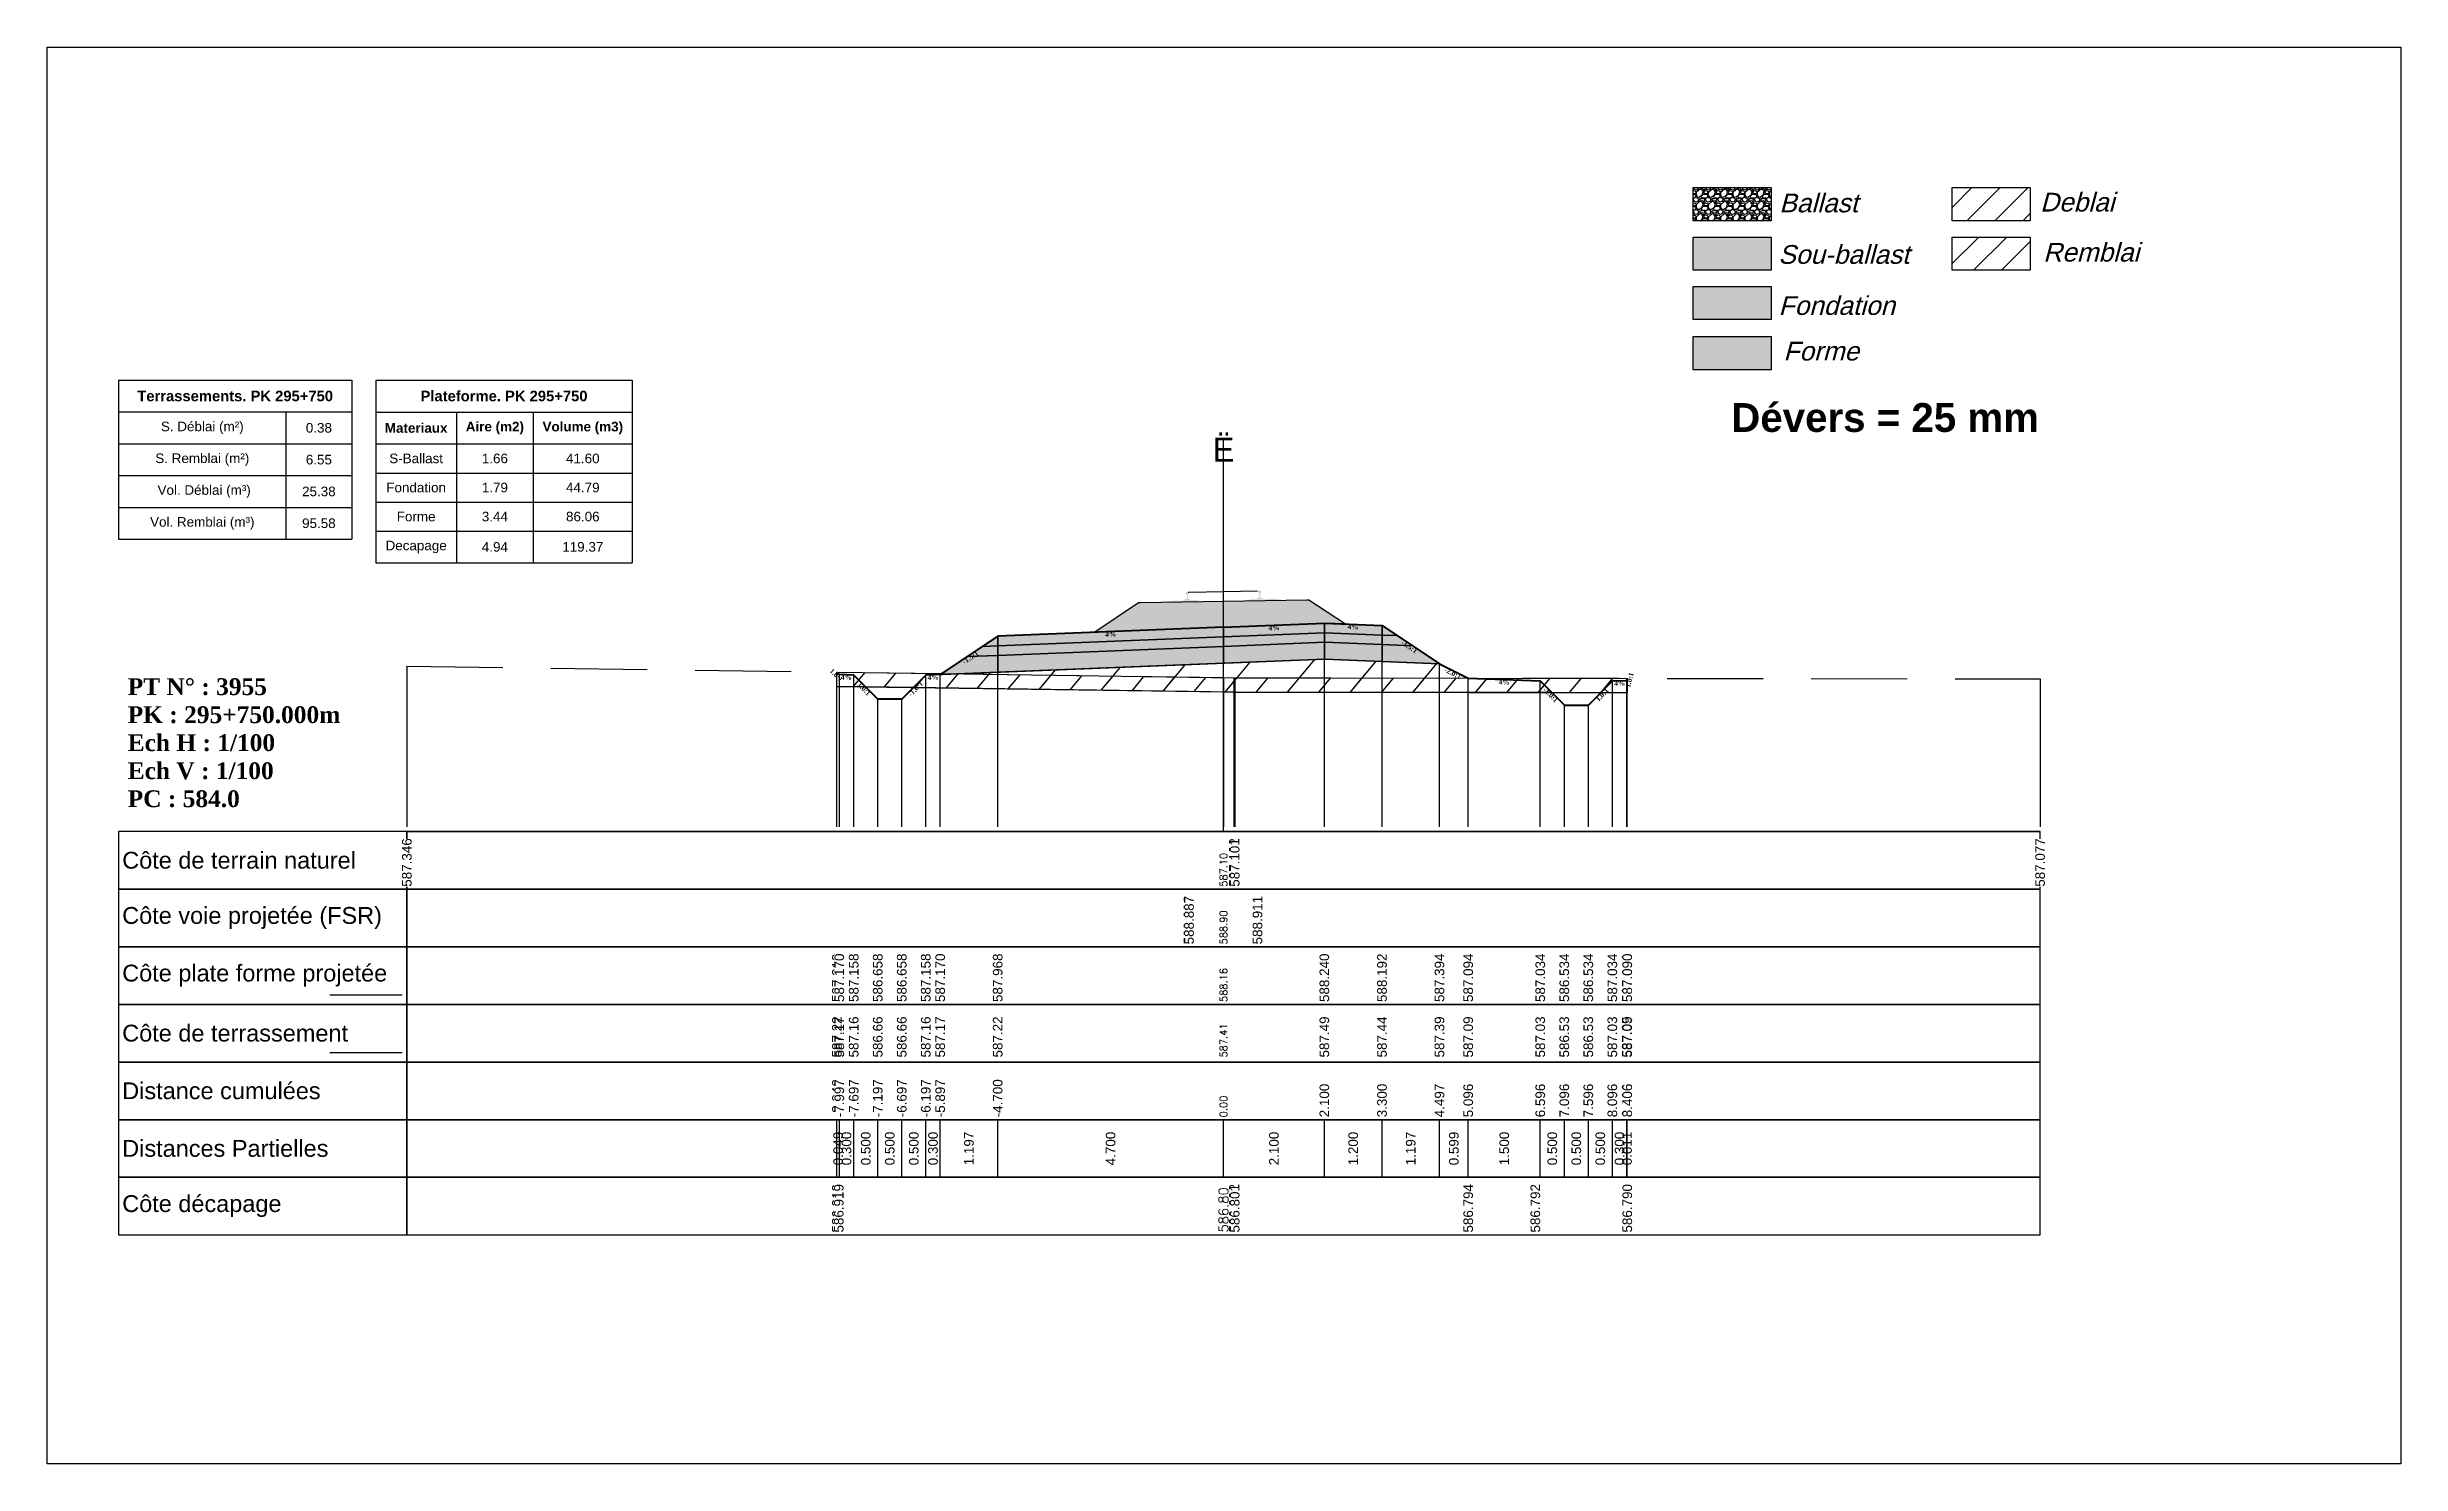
# Model space of a CAD drawing. Header units: millimetres. Extents: x 2762 to 3076, y 916 to 3305.
# Drawn here: x 2873.89 to 2922.89, y 3273.52 to 3303.02 of the extents above; entities that cross this region are included whole.
import ezdxf

# ---------------------------------------------------------------- set-up
doc = ezdxf.new("R2010")
doc.units = ezdxf.units.MM
doc.header["$LTSCALE"] = 2
doc.linetypes.add('CACHE', pattern=[9.525, 6.35, -3.175])
doc.linetypes.add('DASHED', pattern=[0.75, 0.5, -0.25])
for name, color, linetype in [('C-ANNO-TABL', 1, 'Continuous'), ('C-ANNO-TABL-TEXT', 150, 'Continuous'), ('C-ANNO-TABL-TITL', 150, 'Continuous'), ('C-ANNO-TABL-TTBL', 5, 'Continuous'), ('C-ROAD-CORR', 5, 'Continuous'), ('C-ROAD-SCTN', 7, 'Continuous')]:
    doc.layers.add(name, color=color, linetype=linetype)
doc.styles.add('ARIAL', font='arial.ttf')
doc.styles.add('C3D_Etiquette', font='romans.shx')
doc.styles.add('C3D_Profil_Travers', font='romans.shx')
doc.styles.get("Standard").update_dxf_attribs({"font": 'arial.ttf'})

msp = doc.modelspace()

# ---------------------------------------------------------------- texts
at = {"insert": (2908.949, 3295.604), "char_height": 0.6, "attachment_point": 1}
msp.add_mtext_dynamic_manual_height_columns('{\\fArial|b1|i0|c0|p34;Dévers = 25 mm}', width=8.82587, gutter_width=1.25, heights=[0], dxfattribs=at)
at = {"color": 7, "linetype": 'Continuous', "lineweight": -3}
for s, insert, char_height, attachment_point, style in [('{\\fWingdings|b0|i0|c2|p0;Ë}', (2898.38, 3294.384), 0.5, 8, 'C3D_Profil_Travers'), ('{\\fTimes New Roman|b1|i0|c0|p18;PT N° : 3955\\PPK : 295+750.000m\\PEch H : 1/100\\PEch V : 1/100\\PPC : 584.0}', (2875.568, 3287.184), 0.35, 7, 'C3D_Profil_Travers'), ('{\\fArial|b0|i0|c0|p34;Côte de terrain naturel}', (2875.454, 3286.084), 0.35, 4, 'C3D_Etiquette'), ('{\\fArial|b0|i0|c0|p34;Côte plate forme projetée}', (2875.454, 3283.684), 0.35, 4, 'C3D_Etiquette'), ('{\\fArial|b0|i0|c0|p34;Côte de terrassement}', (2875.454, 3282.484), 0.35, 4, 'C3D_Etiquette'), ('{\\fArial|b0|i0|c0|p34;Distance cumulées}', (2875.454, 3281.284), 0.35, 4, 'C3D_Etiquette'), ('{\\fArial|b0|i0|c0|p34;Distances Partielles}', (2875.454, 3280.084), 0.35, 4, 'C3D_Etiquette'), ('{\\fArial|b0|i0|c0|p34;Côte décapage}', (2875.454, 3278.884), 0.35, 4, 'C3D_Etiquette')]:
    msp.add_mtext(s, dxfattribs=dict(at, insert=insert, char_height=char_height, attachment_point=attachment_point, style=style))
at = {"color": 7, "linetype": 'Continuous', "lineweight": -3, "char_height": 0.1, "attachment_point": 2, "style": 'C3D_Etiquette'}
for s, insert, width, rotation in [('{\\fTimes New Roman|b1|i0|c0|p18;4%}', (2896.03, 3290.841), 0.42071, 2.2906), ('{\\fTimes New Roman|b1|i0|c0|p18;4%}', (2899.43, 3290.977), 0.37094, 2.2906), ('{\\fTimes New Roman|b1|i0|c0|p18;4%}', (2901.079, 3290.995), 0.42071, 357.7094), ('{\\fTimes New Roman|b1|i0|c0|p18;-1.5:1}', (2893.083, 3290.349), 0.34598, 33.6901), ('{\\fTimes New Roman|b1|i0|c0|p18;-1.5:1}', (2902.276, 3290.573), 0.34598, 326.3099), ('{\\fTimes New Roman|b1|i0|c0|p18;1.0:1}', (2890.355, 3289.975), 0.29001, 315), ('{\\fTimes New Roman|b1|i0|c0|p18;4%}', (2890.533, 3289.944), 0.37094, 357.7094), ('{\\fTimes New Roman|b1|i0|c0|p18;4%}', (2892.333, 3289.944), 0.42071, 2.2906), ('{\\fTimes New Roman|b1|i0|c0|p18;-2.0:1}', (2903.174, 3290.024), 0.34598, 333.4349), ('{\\fTimes New Roman|b1|i0|c0|p18;1.0:1}', (2906.784, 3289.851), 0.29446, 75.9638), ('{\\fTimes New Roman|b1|i0|c0|p18;1.0:1}', (2890.93, 3289.689), 0.29001, 315), ('{\\fTimes New Roman|b1|i0|c0|p18;-1.0:1}', (2891.936, 3289.689), 0.34598, 45), ('{\\fTimes New Roman|b1|i0|c0|p18;4%}', (2904.225, 3289.844), 0.42071, 357.7094), ('{\\fTimes New Roman|b1|i0|c0|p18;-1.0:1}', (2905.222, 3289.565), 0.34598, 315), ('{\\fTimes New Roman|b1|i0|c0|p18;1.0:1}', (2906.228, 3289.565), 0.29001, 45), ('{\\fTimes New Roman|b1|i0|c0|p18;4%}', (2906.625, 3289.82), 0.37094, 2.2906)]:
    msp.add_mtext(s, dxfattribs=dict(at, insert=insert, width=width, rotation=rotation))
at = {"color": 7, "linetype": 'Continuous', "lineweight": -3, "rotation": 90, "style": 'C3D_Profil_Travers'}
for s, insert, char_height, attachment_point in [('587.10', (2898.38, 3285.534), 0.15, 4), ('588.90', (2898.38, 3284.334), 0.15, 4), ('588.16', (2898.38, 3283.134), 0.15, 4), ('{\\fArial|b0|i0|c0|p34;587.22}', (2890.333, 3281.979), 0.2, 4), ('{\\fArial|b0|i0|c0|p34;587.17}', (2890.383, 3281.979), 0.2, 4), ('{\\fArial|b0|i0|c0|p34;587.16}', (2890.683, 3281.979), 0.2, 4), ('{\\fArial|b0|i0|c0|p34;586.66}', (2891.183, 3281.979), 0.2, 4), ('{\\fArial|b0|i0|c0|p34;586.66}', (2891.683, 3281.979), 0.2, 4), ('{\\fArial|b0|i0|c0|p34;587.16}', (2892.183, 3281.979), 0.2, 4), ('{\\fArial|b0|i0|c0|p34;587.17}', (2892.483, 3281.979), 0.2, 4), ('{\\fArial|b0|i0|c0|p34;587.22}', (2893.68, 3281.979), 0.2, 4), ('587.41', (2898.38, 3281.979), 0.15, 4), ('{\\fArial|b0|i0|c0|p34;587.49}', (2900.48, 3281.979), 0.2, 4), ('{\\fArial|b0|i0|c0|p34;587.44}', (2901.68, 3281.979), 0.2, 4), ('{\\fArial|b0|i0|c0|p34;587.39}', (2902.876, 3281.979), 0.2, 4), ('{\\fArial|b0|i0|c0|p34;587.09}', (2903.475, 3281.979), 0.2, 4), ('{\\fArial|b0|i0|c0|p34;587.03}', (2904.975, 3281.979), 0.2, 4), ('{\\fArial|b0|i0|c0|p34;586.53}', (2905.475, 3281.979), 0.2, 4), ('{\\fArial|b0|i0|c0|p34;586.53}', (2905.975, 3281.979), 0.2, 4), ('{\\fArial|b0|i0|c0|p34;587.03}', (2906.475, 3281.979), 0.2, 4), ('{\\fArial|b0|i0|c0|p34;587.05}', (2906.775, 3281.979), 0.2, 4), ('{\\fArial|b0|i0|c0|p34;587.09}', (2906.786, 3281.979), 0.2, 4), ('0.00', (2898.38, 3280.734), 0.15, 4), ('{\\fArial|b0|i0|c0|p34;0.049}', (2890.358, 3280.084), 0.2, 5), ('{\\fArial|b0|i0|c0|p34;0.300}', (2890.533, 3280.084), 0.2, 5), ('{\\fArial|b0|i0|c0|p34;0.500}', (2890.933, 3280.084), 0.2, 5), ('{\\fArial|b0|i0|c0|p34;0.500}', (2891.433, 3280.084), 0.2, 5), ('{\\fArial|b0|i0|c0|p34;0.500}', (2891.933, 3280.084), 0.2, 5), ('{\\fArial|b0|i0|c0|p34;0.300}', (2892.333, 3280.084), 0.2, 5), ('{\\fArial|b0|i0|c0|p34;1.197}', (2893.081, 3280.084), 0.2, 5), ('{\\fArial|b0|i0|c0|p34;4.700}', (2896.03, 3280.084), 0.2, 5), ('{\\fArial|b0|i0|c0|p34;2.100}', (2899.43, 3280.084), 0.2, 5), ('{\\fArial|b0|i0|c0|p34;1.200}', (2901.08, 3280.084), 0.2, 5), ('{\\fArial|b0|i0|c0|p34;1.197}', (2902.278, 3280.084), 0.2, 5), ('{\\fArial|b0|i0|c0|p34;0.599}', (2903.176, 3280.084), 0.2, 5), ('{\\fArial|b0|i0|c0|p34;1.500}', (2904.225, 3280.084), 0.2, 5), ('{\\fArial|b0|i0|c0|p34;0.500}', (2905.225, 3280.084), 0.2, 5), ('{\\fArial|b0|i0|c0|p34;0.500}', (2905.725, 3280.084), 0.2, 5), ('{\\fArial|b0|i0|c0|p34;0.500}', (2906.225, 3280.084), 0.2, 5), ('{\\fArial|b0|i0|c0|p34;0.300}', (2906.625, 3280.084), 0.2, 5), ('{\\fArial|b0|i0|c0|p34;0.011}', (2906.781, 3280.084), 0.2, 5), ('586.80', (2898.38, 3278.334), 0.2, 4)]:
    msp.add_mtext(s, dxfattribs=dict(at, insert=insert, char_height=char_height, attachment_point=attachment_point))
at = {"color": 7, "linetype": 'Continuous', "lineweight": -3, "insert": (2875.454, 3284.884), "char_height": 0.35, "attachment_point": 4}
msp.add_mtext('{\\fArial|b0|i0|c0|p34;Côte voie projetée (FSR)}', dxfattribs=at)
at = {"layer": 'C-ANNO-TABL-TEXT', "color": 7, "style": 'ARIAL', "oblique": 15}
for s, p in [('Ballast', (2909.949, 3299.576)), ('Deblai', (2915.379, 3299.593)), ('Sou-ballast', (2909.929, 3298.504)), ('Remblai', (2915.443, 3298.55)), ('Fondation', (2909.934, 3297.44)), ('Forme', (2910.034, 3296.491))]:
    msp.add_text(s, height=0.39, dxfattribs=at).set_placement(p)
at = {"layer": 'C-ANNO-TABL-TEXT', "color": 7, "linetype": 'Continuous', "lineweight": -3, "char_height": 0.2, "attachment_point": 5, "style": 'ARIAL'}
for s, insert in [('{\\fArial|b0|i0|c0|p34;\\C7;0.38}', (2879.548, 3295.088)), ('{\\fArial|b0|i0|c0|p34;\\C7;6.55}', (2879.548, 3294.426)), ('{\\fArial|b0|i0|c0|p34;\\C7;S-Ballast}', (2881.573, 3294.451)), ('{\\fArial|b0|i0|c0|p34;\\C7;1.66}', (2883.212, 3294.451)), ('{\\C18;\\c0;41.60}', (2885.042, 3294.451)), ('{\\fArial|b0|i0|c0|p34;\\C7;25.38}', (2879.548, 3293.764)), ('{\\fArial|b0|i0|c0|p34;\\C7;Fondation}', (2881.573, 3293.845)), ('{\\fArial|b0|i0|c0|p34;\\C7;1.79}', (2883.212, 3293.845)), ('{\\C18;\\c0;44.79}', (2885.042, 3293.845)), ('{\\fArial|b0|i0|c0|p34;\\C7;Forme}', (2881.573, 3293.241)), ('{\\fArial|b0|i0|c0|p34;\\C7;3.44}', (2883.212, 3293.241)), ('{\\C18;\\c0;86.06}', (2885.042, 3293.241)), ('{\\fArial|b0|i0|c0|p34;\\C7;95.58}', (2879.548, 3293.101)), ('{\\fArial|b0|i0|c0|p34;\\C7;Decapage}', (2881.573, 3292.609)), ('{\\fArial|b0|i0|c0|p34;\\C7;4.94}', (2883.212, 3292.609)), ('{\\C18;\\c0;119.37}', (2885.042, 3292.609))]:
    msp.add_mtext(s, dxfattribs=dict(at, insert=insert))
at = {"layer": 'C-ANNO-TABL-TITL', "color": 7, "linetype": 'Continuous', "lineweight": -3, "attachment_point": 5, "style": 'ARIAL'}
for s, insert, char_height in [('{\\fArial|b1|i0|c0|p34;\\C7;Terrassements. PK 295+750}', (2877.805, 3295.751), 0.22), ('{\\fArial|b1|i0|c0|p34;\\C18;\\c0;Plateforme. PK 295+750}', (2883.402, 3295.75), 0.22), ('{\\fArial|b0|i0|c0|p34;\\C7;S. Déblai (m²) }', (2877.121, 3295.088), 0.2), ('{\\fArial|b1|i0|c0|p34;\\C7;Materiaux   }', (2881.573, 3295.085), 0.2), ('{\\fArial|b1|i0|c0|p34;\\C7;Aire (m2)}', (2883.212, 3295.085), 0.2), ('{\\fArial|b1|i0|c0|p34;\\C7;Volume (m3)}', (2885.042, 3295.085), 0.2), ('{\\fArial|b0|i0|c0|p34;\\C7;S. Remblai (m²) }', (2877.121, 3294.426), 0.2), ('{\\fArial|b0|i0|c0|p34;\\C7; Vol. Déblai (m³) }', (2877.121, 3293.764), 0.2), ('{\\fArial|b0|i0|c0|p34;\\C7;Vol. Remblai (m³)}', (2877.121, 3293.101), 0.2)]:
    msp.add_mtext(s, dxfattribs=dict(at, insert=insert, char_height=char_height))

# ---------------------------------------------------------------- hatches: boundary and pattern name
h = msp.add_hatch(color=11)
h.dxf.hatch_style = 1
h.paths.add_polyline_path([(2909.781, 3299.062), (2908.155, 3299.062), (2908.155, 3298.371), (2909.781, 3298.371)])
h = msp.add_hatch(color=30)
h.dxf.hatch_style = 1
h.paths.add_polyline_path([(2909.781, 3298.035), (2908.155, 3298.035), (2908.155, 3297.343), (2909.781, 3297.343)])
h = msp.add_hatch(color=83)
h.dxf.hatch_style = 1
h.paths.add_polyline_path([(2909.781, 3296.989), (2908.155, 3296.989), (2908.155, 3296.297), (2909.781, 3296.297)])
at = {"linetype": 'Continuous', "lineweight": -3}
h = msp.add_hatch(dxfattribs=at)
h.set_pattern_fill('GRAVEL', color=252, scale=0.009, style=0)
h.set_pattern_definition([(228.0128, (2895.843941, 3291.060057), (-1.8288, -2.0574), [0.030755, -3.0447435]), (184.96974, (2895.823367, 3291.037197), (2.743199999, 0.228600013), [0.0527764, -5.2248644]), (132.51045, (2895.77079, 3291.032625), (2.286, -2.5146), [0.0372133, -3.684125]), (267.2737, (2895.681635, 3290.975475), (0.2286, 4.572), [0.0480604, -4.7579794]), (292.83365, (2895.679349, 3290.927469), (-1.143, 2.7432), [0.047127, -4.6655827]), (357.2737, (2895.697637, 3290.884035), (-4.572, 0.2286), [0.0480604, -4.7579794]), (37.69424, (2895.7456434, 3290.881749), (-2.9718, -2.286), [0.0635574, -6.2921804]), (72.25533, (2895.795935, 3290.920611), (1.6002, 5.0292), [0.0600048, -5.940473]), (121.42957, (2895.814223, 3290.977761), (-1.8288, 2.9718), [0.048223, -4.774099]), (175.23636, (2895.789077, 3291.018909), (2.5146, -0.2286), [0.055054, -2.697654]), (222.39744, (2895.7342134, 3291.023481), (-2.7432, -2.5146), [0.071197, -7.0485095]), (138.81407, (2895.90795, 3290.973189), (-1.6002, 1.3716), [0.0243004, -2.405751]), (171.46923, (2895.889661, 3290.989191), (2.9718, -0.4572), [0.0462314, -4.5769175]), (225, (2895.84394, 3290.99605), (-3e-17, -0.2286), [0.032329, -0.29096]), (203.1986, (2895.82794, 3291.02348), (1.143, 0.4572), [0.01741, -1.723556]), (291.8014, (2895.811937, 3291.016623), (-0.2286, 0.6858), [0.024621, -1.206428]), (30.9638, (2895.82108, 3290.993763), (0.6858, 0.4572), [0.039989, -1.292967]), (161.565, (2895.85537, 3291.01434), (0.4572, -0.2286), [0.028916, -0.693981]), (16.38954, (2895.67935, 3291.016623), (2.286, 0.6858), [0.040508, -4.0102944]), (70.34618, (2895.718211, 3291.028053), (-0.9144, -2.5146), [0.033984, -3.3643994]), (293.1986, (2895.85537, 3291.060057), (-0.4572, 1.143), [0.034819, -1.7061465]), (343.61046, (2895.869087, 3291.028053), (-2.286, 0.6858), [0.040508, -4.0102944]), (339.44395, (2895.67935, 3290.87489), (-1.143, 0.4572), [0.039063, -1.914096]), (294.77514, (2895.715925, 3290.861175), (-1.143, 2.5146), [0.0327305, -3.2403234]), (66.8014, (2895.857657, 3290.831457), (0.4572, 1.143), [0.034819, -1.7061465]), (17.35402, (2895.871373, 3290.86346), (-2.9718, -0.9144), [0.0383204, -3.793714]), (69.44395, (2895.745643, 3290.831457), (-0.4572, -1.143), [0.0195316, -1.933628]), (101.3099, (2895.84394, 3290.831457), (-0.2286, 0.9144), [0.011656, -1.1539795]), (165.9638, (2895.841655, 3290.842887), (0.6858, -0.2286), [0.047127, -0.895415]), (186.009, (2895.795935, 3290.854317), (2.286, 0.2286), [0.043674, -4.323723]), (303.69, (2895.82108, 3290.97319), (-0.2286, 0.4572), [0.032969, -0.79126]), (353.15723, (2895.839369, 3290.945757), (3.8862, -0.4572), [0.05756, -5.698441]), (60.9454, (2895.89652, 3290.938899), (-0.9144, -1.6002), [0.023536, -2.330045]), (90, (2895.90795, 3290.95947), (-0.2286, 0.2286), [0.013716, -0.214884]), (120.25644, (2895.791363, 3290.861175), (0.9144, -1.6002), [0.031758, -3.1440547]), (48.0128, (2895.775361, 3290.888607), (1.8288, 2.0574), [0.06151, -3.0139886]), (0, (2895.8165, 3290.93433), (0.2286, 0.2286), [0.059436, -0.169164]), (325.30485, (2895.875945, 3290.934327), (2.286, -1.6002), [0.036145, -3.5783385]), (254.0546, (2895.905663, 3290.913753), (-0.2286, -0.9144), [0.033285, -1.6309485]), (207.64598, (2895.896519, 3290.881749), (-4.3434, -2.286), [0.054193, -5.365122]), (175.42608, (2895.848513, 3290.856603), (-2.9718, 0.2286), [0.0573327, -5.675926])])
h.paths.add_polyline_path([(2895.679, 3290.831), (2896.608, 3291.451), (2896.652, 3291.451), (2900.114, 3291.511), (2900.158, 3291.511), (2900.916, 3291.006), (2900.48, 3291.023)])
msp.add_hatch(color=254, dxfattribs=at).paths.add_polyline_path([(2897.169, 3291.278), (2897.166, 3291.463), (2897.28, 3291.486), (2897.628, 3291.492), (2897.628, 3291.498), (2897.554, 3291.497), (2897.554, 3291.506), (2897.555, 3291.507), (2897.556, 3291.508), (2897.558, 3291.509), (2897.578, 3291.511), (2897.581, 3291.511), (2897.584, 3291.512), (2897.612, 3291.523), (2897.614, 3291.525), (2897.615, 3291.526), (2897.616, 3291.527), (2897.617, 3291.532), (2897.618, 3291.539), (2897.619, 3291.548), (2897.62, 3291.558), (2897.62, 3291.582), (2897.619, 3291.598), (2897.618, 3291.604), (2897.617, 3291.61), (2897.616, 3291.615), (2897.616, 3291.616), (2897.615, 3291.62), (2897.614, 3291.622), (2897.613, 3291.623), (2897.612, 3291.624), (2897.61, 3291.625), (2897.595, 3291.63), (2897.592, 3291.632), (2897.592, 3291.633), (2897.591, 3291.634), (2897.591, 3291.637), (2897.591, 3291.655), (2897.591, 3291.659), (2897.592, 3291.662), (2897.594, 3291.664), (2897.596, 3291.666), (2897.599, 3291.667), (2897.6, 3291.667), (2897.604, 3291.668), (2897.608, 3291.669), (2897.611, 3291.669), (2897.615, 3291.669), (2897.62, 3291.67), (2897.623, 3291.67), (2897.626, 3291.67), (2897.63, 3291.67), (2897.633, 3291.67), (2897.637, 3291.67), (2897.642, 3291.67), (2897.645, 3291.669), (2897.649, 3291.669), (2897.653, 3291.668), (2897.654, 3291.668), (2897.656, 3291.667), (2897.659, 3291.665), (2897.661, 3291.663), (2897.662, 3291.661), (2897.663, 3291.656), (2897.663, 3291.638), (2897.663, 3291.636), (2897.662, 3291.634), (2897.662, 3291.633), (2897.659, 3291.631), (2897.644, 3291.626), (2897.643, 3291.625), (2897.641, 3291.623), (2897.64, 3291.622), (2897.64, 3291.62), (2897.639, 3291.617), (2897.638, 3291.615), (2897.638, 3291.611), (2897.637, 3291.604), (2897.637, 3291.598), (2897.636, 3291.582), (2897.637, 3291.558), (2897.638, 3291.548), (2897.639, 3291.539), (2897.641, 3291.532), (2897.642, 3291.528), (2897.642, 3291.526), (2897.644, 3291.525), (2897.646, 3291.524), (2897.674, 3291.514), (2897.677, 3291.513), (2897.681, 3291.512), (2897.701, 3291.511), (2897.702, 3291.511), (2897.703, 3291.51), (2897.704, 3291.509), (2897.704, 3291.499), (2897.63, 3291.498), (2897.63, 3291.492), (2897.834, 3291.496), (2897.966, 3291.467), (2898.8, 3291.482), (2898.931, 3291.515), (2899.135, 3291.519), (2899.135, 3291.524), (2899.061, 3291.523), (2899.061, 3291.533), (2899.062, 3291.534), (2899.063, 3291.534), (2899.064, 3291.535), (2899.084, 3291.537), (2899.088, 3291.537), (2899.091, 3291.539), (2899.119, 3291.549), (2899.121, 3291.551), (2899.122, 3291.552), (2899.123, 3291.554), (2899.124, 3291.558), (2899.125, 3291.565), (2899.126, 3291.574), (2899.127, 3291.584), (2899.126, 3291.608), (2899.125, 3291.624), (2899.125, 3291.63), (2899.124, 3291.636), (2899.123, 3291.641), (2899.123, 3291.643), (2899.122, 3291.646), (2899.121, 3291.648), (2899.12, 3291.649), (2899.118, 3291.651), (2899.117, 3291.651), (2899.102, 3291.657), (2899.099, 3291.658), (2899.098, 3291.659), (2899.098, 3291.661), (2899.098, 3291.663), (2899.097, 3291.681), (2899.098, 3291.686), (2899.099, 3291.688), (2899.101, 3291.69), (2899.103, 3291.692), (2899.106, 3291.693), (2899.107, 3291.694), (2899.11, 3291.694), (2899.114, 3291.695), (2899.118, 3291.695), (2899.122, 3291.696), (2899.127, 3291.696), (2899.13, 3291.696), (2899.133, 3291.696), (2899.136, 3291.696), (2899.14, 3291.696), (2899.144, 3291.696), (2899.149, 3291.696), (2899.152, 3291.696), (2899.156, 3291.695), (2899.16, 3291.695), (2899.161, 3291.694), (2899.163, 3291.693), (2899.165, 3291.691), (2899.168, 3291.689), (2899.169, 3291.687), (2899.169, 3291.682), (2899.17, 3291.664), (2899.17, 3291.662), (2899.169, 3291.66), (2899.169, 3291.659), (2899.166, 3291.658), (2899.151, 3291.652), (2899.149, 3291.651), (2899.148, 3291.65), (2899.147, 3291.648), (2899.146, 3291.647), (2899.146, 3291.643), (2899.145, 3291.641), (2899.144, 3291.637), (2899.144, 3291.631), (2899.143, 3291.624), (2899.143, 3291.608), (2899.143, 3291.585), (2899.145, 3291.574), (2899.146, 3291.565), (2899.147, 3291.558), (2899.148, 3291.554), (2899.149, 3291.553), (2899.15, 3291.551), (2899.153, 3291.55), (2899.181, 3291.54), (2899.184, 3291.539), (2899.187, 3291.539), (2899.207, 3291.537), (2899.209, 3291.537), (2899.21, 3291.536), (2899.211, 3291.535), (2899.211, 3291.525), (2899.137, 3291.524), (2899.137, 3291.519), (2899.485, 3291.525), (2899.6, 3291.506), (2899.604, 3291.321)])
h = msp.add_hatch(color=11, dxfattribs=at)
h.paths.add_polyline_path([(2901.68, 3290.775), (2901.68, 3290.975), (2901.999, 3290.763)])
h.paths.add_polyline_path([(2900.48, 3290.823), (2900.48, 3291.023), (2901.68, 3290.975), (2901.68, 3290.775)])
h.paths.add_polyline_path([(2898.38, 3290.739), (2898.38, 3290.939), (2900.48, 3291.023), (2900.48, 3290.823)])
h.paths.add_polyline_path([(2893.68, 3290.551), (2893.68, 3290.751), (2898.38, 3290.939), (2898.38, 3290.739)])
h.paths.add_polyline_path([(2893.36, 3290.539), (2893.68, 3290.751), (2893.68, 3290.551)])
h = msp.add_hatch(color=83, dxfattribs=at)
h.paths.add_polyline_path([(2901.68, 3290.225), (2901.68, 3290.575), (2902.318, 3290.55), (2902.876, 3290.178)])
h.paths.add_polyline_path([(2900.48, 3290.273), (2900.48, 3290.623), (2901.68, 3290.575), (2901.68, 3290.225)])
h.paths.add_polyline_path([(2898.38, 3290.189), (2898.38, 3290.539), (2900.48, 3290.623), (2900.48, 3290.273)])
h.paths.add_polyline_path([(2893.68, 3290.001), (2893.68, 3290.351), (2898.38, 3290.539), (2898.38, 3290.189)])
h.paths.add_polyline_path([(2892.483, 3289.954), (2893.041, 3290.326), (2893.68, 3290.351), (2893.68, 3290.001)])
h = msp.add_hatch(color=30, dxfattribs=at)
h.paths.add_polyline_path([(2901.68, 3290.575), (2901.68, 3290.775), (2901.999, 3290.763), (2902.318, 3290.55)])
h.paths.add_polyline_path([(2900.48, 3290.623), (2900.48, 3290.823), (2901.68, 3290.775), (2901.68, 3290.575)])
h.paths.add_polyline_path([(2898.38, 3290.539), (2898.38, 3290.739), (2900.48, 3290.823), (2900.48, 3290.623)])
h.paths.add_polyline_path([(2893.68, 3290.351), (2893.68, 3290.551), (2898.38, 3290.739), (2898.38, 3290.539)])
h.paths.add_polyline_path([(2893.041, 3290.326), (2893.36, 3290.539), (2893.68, 3290.551), (2893.68, 3290.351)])
h = msp.add_hatch(dxfattribs=at)
h.set_pattern_fill('_U', color=3, angle=50, style=0, pattern_type=0)
h.set_pattern_definition([(50, (2906.2312, 3289.5742), (-0.766044, 0.64279), [])])
h.paths.add_polyline_path([(2906.231, 3289.574), (2906.475, 3289.818), (2906.775, 3289.83), (2906.786, 3289.873), (2906.786, 3289.573)])
h.paths.add_polyline_path([(2891.922, 3289.68), (2892.183, 3289.942), (2900.48, 3290.273), (2902.876, 3290.178), (2903.475, 3289.878), (2904.975, 3289.818), (2905.218, 3289.576), (2898.614, 3289.585), (2898.603, 3289.585), (2898.6, 3289.585), (2898.595, 3289.586)])
h.paths.add_polyline_path([(2890.333, 3289.703), (2890.333, 3290.003), (2890.383, 3289.954), (2890.683, 3289.942), (2890.93, 3289.695)])
h = msp.add_hatch(dxfattribs=at)
h.set_pattern_fill('_U', color=150, scale=0.5, angle=50, style=0, pattern_type=0)
h.set_pattern_definition([(50, (2906.23116, 3289.5742), (-0.383022, 0.321394), [])])
h.paths.add_polyline_path([(2906.231, 3289.574), (2906.475, 3289.818), (2906.775, 3289.83), (2906.786, 3289.873), (2906.786, 3289.573)])
h.paths.add_polyline_path([(2903.475, 3289.878), (2906.786, 3289.873), (2906.775, 3289.83), (2906.475, 3289.818), (2906.231, 3289.574), (2905.218, 3289.576), (2904.975, 3289.818)])
h.paths.add_polyline_path([(2891.922, 3289.68), (2892.183, 3289.942), (2892.483, 3289.954), (2892.51, 3289.972), (2898.595, 3289.886), (2898.603, 3289.885), (2898.614, 3289.885), (2903.475, 3289.878), (2904.975, 3289.818), (2905.218, 3289.576), (2898.614, 3289.585), (2898.603, 3289.585), (2898.6, 3289.585), (2898.595, 3289.586)])
h.paths.add_polyline_path([(2890.333, 3290.003), (2892.51, 3289.972), (2892.483, 3289.954), (2892.183, 3289.942), (2891.922, 3289.68), (2890.93, 3289.695), (2890.683, 3289.942), (2890.383, 3289.954)])
h.paths.add_polyline_path([(2890.333, 3289.703), (2890.333, 3290.003), (2890.383, 3289.954), (2890.683, 3289.942), (2890.93, 3289.695)])
h = msp.add_hatch(dxfattribs=at)
h.set_pattern_fill('_U', color=1, angle=50, style=0, pattern_type=0)
h.set_pattern_definition([(50, (2905.2177, 3289.5757), (-0.766044, 0.64279), [])])
h.paths.add_polyline_path([(2905.218, 3289.576), (2906.231, 3289.574), (2905.975, 3289.318), (2905.475, 3289.318)])
h.paths.add_polyline_path([(2890.93, 3289.695), (2891.922, 3289.68), (2891.683, 3289.442), (2891.183, 3289.442)])

# ---------------------------------------------------------------- linework, layer by layer
for p, q in [((2908.155, 3300.09), (2909.781, 3300.09)), ((2908.155, 3299.398), (2908.155, 3300.09)), ((2909.781, 3300.09), (2909.781, 3299.398)), ((2913.548, 3300.09), (2915.174, 3300.09)), ((2913.548, 3299.398), (2913.548, 3300.09)), ((2915.174, 3300.09), (2915.174, 3299.398)), ((2909.781, 3299.398), (2908.155, 3299.398)), ((2915.174, 3299.398), (2913.548, 3299.398)), ((2908.155, 3299.062), (2909.781, 3299.062)), ((2908.155, 3298.371), (2908.155, 3299.062)), ((2909.781, 3299.062), (2909.781, 3298.371)), ((2913.548, 3299.062), (2915.174, 3299.062)), ((2913.548, 3298.371), (2913.548, 3299.062)), ((2915.174, 3299.062), (2915.174, 3298.371)), ((2909.781, 3298.371), (2908.155, 3298.371)), ((2915.174, 3298.371), (2913.548, 3298.371)), ((2908.155, 3298.035), (2909.781, 3298.035)), ((2908.155, 3297.343), (2908.155, 3298.035)), ((2909.781, 3298.035), (2909.781, 3297.343)), ((2909.781, 3297.343), (2908.155, 3297.343)), ((2908.155, 3296.989), (2909.781, 3296.989)), ((2908.155, 3296.297), (2908.155, 3296.989)), ((2909.781, 3296.989), (2909.781, 3296.297)), ((2909.781, 3296.297), (2908.155, 3296.297))]:
    msp.add_line(p, q)
at = {"linetype": 'Continuous'}
for p, q in [((2908.158, 3300.044), (2908.155, 3300.045)), ((2908.155, 3300.041), (2908.158, 3300.044)), ((2908.195, 3300.015), (2908.155, 3300.021)), ((2908.155, 3299.976), (2908.205, 3299.97)), ((2908.155, 3299.955), (2908.181, 3299.955)), ((2908.207, 3299.891), (2908.155, 3299.863)), ((2908.158, 3299.79), (2908.155, 3299.791)), ((2908.155, 3299.787), (2908.158, 3299.79)), ((2908.195, 3299.761), (2908.155, 3299.767)), ((2908.155, 3299.722), (2908.205, 3299.716)), ((2908.155, 3299.701), (2908.181, 3299.701)), ((2908.159, 3299.841), (2908.174, 3299.805)), ((2908.16, 3299.841), (2908.176, 3299.876)), ((2908.161, 3300.09), (2908.174, 3300.059)), ((2908.173, 3300.059), (2908.216, 3300.047)), ((2908.173, 3299.805), (2908.216, 3299.793)), ((2908.176, 3299.877), (2908.217, 3299.889)), ((2908.18, 3299.957), (2908.214, 3299.934)), ((2908.18, 3299.703), (2908.214, 3299.68)), ((2908.218, 3299.999), (2908.197, 3300.017)), ((2908.218, 3299.745), (2908.197, 3299.763)), ((2908.204, 3299.96), (2908.217, 3299.983)), ((2908.214, 3299.932), (2908.204, 3299.896)), ((2908.204, 3299.706), (2908.217, 3299.729)), ((2908.214, 3299.678), (2908.204, 3299.642)), ((2908.216, 3300.047), (2908.26, 3300.059)), ((2908.216, 3299.888), (2908.257, 3299.872)), ((2908.216, 3299.793), (2908.26, 3299.805)), ((2908.219, 3300), (2908.217, 3299.947)), ((2908.217, 3299.983), (2908.217, 3299.998)), ((2908.217, 3299.947), (2908.237, 3299.899)), ((2908.219, 3299.746), (2908.217, 3299.693)), ((2908.217, 3299.729), (2908.217, 3299.744)), ((2908.217, 3299.693), (2908.237, 3299.645)), ((2908.284, 3300.047), (2908.225, 3299.993)), ((2908.284, 3299.793), (2908.225, 3299.739)), ((2908.237, 3299.896), (2908.29, 3299.894)), ((2908.256, 3299.874), (2908.271, 3299.841)), ((2908.26, 3300.059), (2908.271, 3300.09)), ((2908.26, 3299.805), (2908.273, 3299.84)), ((2908.337, 3300.047), (2908.276, 3300.052)), ((2908.337, 3299.793), (2908.276, 3299.798)), ((2908.317, 3299.81), (2908.289, 3299.841)), ((2908.29, 3299.897), (2908.346, 3299.94)), ((2908.29, 3299.84), (2908.298, 3299.861)), ((2908.29, 3299.643), (2908.346, 3299.686)), ((2908.317, 3300.064), (2908.293, 3300.09)), ((2908.346, 3299.86), (2908.298, 3299.855)), ((2908.36, 3300.07), (2908.302, 3300.065)), ((2908.36, 3299.816), (2908.302, 3299.811)), ((2908.324, 3299.904), (2908.369, 3299.955)), ((2908.324, 3299.65), (2908.369, 3299.701)), ((2908.343, 3299.875), (2908.325, 3299.905)), ((2908.364, 3300.002), (2908.336, 3300.048)), ((2908.364, 3299.748), (2908.336, 3299.794)), ((2908.405, 3299.87), (2908.341, 3299.876)), ((2908.346, 3299.94), (2908.366, 3300.003)), ((2908.397, 3299.853), (2908.346, 3299.866)), ((2908.346, 3299.686), (2908.366, 3299.749)), ((2908.363, 3300.046), (2908.373, 3300.021)), ((2908.363, 3299.792), (2908.373, 3299.767)), ((2908.382, 3300.055), (2908.364, 3300.047)), ((2908.382, 3299.801), (2908.364, 3299.793)), ((2908.369, 3299.955), (2908.435, 3299.955)), ((2908.369, 3299.701), (2908.435, 3299.701)), ((2908.374, 3300.021), (2908.412, 3300.044)), ((2908.399, 3300.023), (2908.374, 3299.998)), ((2908.374, 3299.998), (2908.394, 3299.968)), ((2908.374, 3299.767), (2908.412, 3299.79)), ((2908.399, 3299.769), (2908.374, 3299.744)), ((2908.374, 3299.744), (2908.394, 3299.714)), ((2908.394, 3300.09), (2908.376, 3300.07)), ((2908.399, 3299.841), (2908.376, 3299.816)), ((2908.412, 3300.044), (2908.381, 3300.054)), ((2908.412, 3299.79), (2908.381, 3299.8)), ((2908.395, 3299.977), (2908.459, 3299.97)), ((2908.395, 3299.723), (2908.459, 3299.716)), ((2908.399, 3299.84), (2908.397, 3299.853)), ((2908.449, 3300.015), (2908.399, 3300.023)), ((2908.449, 3299.761), (2908.399, 3299.769)), ((2908.461, 3299.891), (2908.408, 3299.863)), ((2908.413, 3299.841), (2908.428, 3299.805)), ((2908.414, 3299.841), (2908.43, 3299.876)), ((2908.415, 3300.09), (2908.428, 3300.059)), ((2908.427, 3300.059), (2908.47, 3300.047)), ((2908.427, 3299.805), (2908.47, 3299.793)), ((2908.43, 3299.877), (2908.471, 3299.889)), ((2908.434, 3299.957), (2908.468, 3299.934)), ((2908.434, 3299.703), (2908.468, 3299.68)), ((2908.472, 3299.999), (2908.451, 3300.017)), ((2908.472, 3299.745), (2908.451, 3299.763)), ((2908.458, 3299.96), (2908.471, 3299.983)), ((2908.468, 3299.932), (2908.458, 3299.896)), ((2908.458, 3299.706), (2908.471, 3299.729)), ((2908.468, 3299.678), (2908.458, 3299.642)), ((2908.47, 3300.047), (2908.514, 3300.059)), ((2908.47, 3299.888), (2908.511, 3299.872)), ((2908.47, 3299.793), (2908.514, 3299.805)), ((2908.473, 3300), (2908.471, 3299.947)), ((2908.471, 3299.983), (2908.471, 3299.998)), ((2908.471, 3299.947), (2908.491, 3299.899)), ((2908.473, 3299.746), (2908.471, 3299.693)), ((2908.471, 3299.729), (2908.471, 3299.744)), ((2908.471, 3299.693), (2908.491, 3299.645)), ((2908.538, 3300.047), (2908.479, 3299.993)), ((2908.538, 3299.793), (2908.479, 3299.739)), ((2908.491, 3299.896), (2908.544, 3299.894)), ((2908.51, 3299.874), (2908.525, 3299.841)), ((2908.514, 3300.059), (2908.525, 3300.09)), ((2908.514, 3299.805), (2908.527, 3299.84)), ((2908.591, 3300.047), (2908.53, 3300.052)), ((2908.591, 3299.793), (2908.53, 3299.798)), ((2908.571, 3299.81), (2908.543, 3299.841)), ((2908.544, 3299.897), (2908.6, 3299.94)), ((2908.544, 3299.84), (2908.552, 3299.861)), ((2908.544, 3299.643), (2908.6, 3299.686)), ((2908.571, 3300.064), (2908.547, 3300.09)), ((2908.6, 3299.86), (2908.552, 3299.855)), ((2908.614, 3300.07), (2908.556, 3300.065)), ((2908.614, 3299.816), (2908.556, 3299.811)), ((2908.578, 3299.904), (2908.623, 3299.955)), ((2908.578, 3299.65), (2908.623, 3299.701)), ((2908.597, 3299.875), (2908.579, 3299.905)), ((2908.618, 3300.002), (2908.59, 3300.048)), ((2908.618, 3299.748), (2908.59, 3299.794)), ((2908.659, 3299.87), (2908.595, 3299.876)), ((2908.6, 3299.94), (2908.62, 3300.003)), ((2908.651, 3299.853), (2908.6, 3299.866)), ((2908.6, 3299.686), (2908.62, 3299.749)), ((2908.617, 3300.046), (2908.627, 3300.021)), ((2908.617, 3299.792), (2908.627, 3299.767)), ((2908.636, 3300.055), (2908.618, 3300.047)), ((2908.636, 3299.801), (2908.618, 3299.793)), ((2908.623, 3299.955), (2908.689, 3299.955)), ((2908.623, 3299.701), (2908.689, 3299.701)), ((2908.628, 3300.021), (2908.666, 3300.044)), ((2908.653, 3300.023), (2908.628, 3299.998)), ((2908.628, 3299.998), (2908.648, 3299.968)), ((2908.628, 3299.767), (2908.666, 3299.79)), ((2908.653, 3299.769), (2908.628, 3299.744)), ((2908.628, 3299.744), (2908.648, 3299.714)), ((2908.648, 3300.09), (2908.63, 3300.07)), ((2908.653, 3299.841), (2908.63, 3299.816)), ((2908.666, 3300.044), (2908.635, 3300.054)), ((2908.666, 3299.79), (2908.635, 3299.8)), ((2908.649, 3299.977), (2908.713, 3299.97)), ((2908.649, 3299.723), (2908.713, 3299.716)), ((2908.653, 3299.84), (2908.651, 3299.853)), ((2908.703, 3300.015), (2908.653, 3300.023)), ((2908.703, 3299.761), (2908.653, 3299.769)), ((2908.715, 3299.891), (2908.662, 3299.863)), ((2908.667, 3299.841), (2908.682, 3299.805)), ((2908.668, 3299.841), (2908.684, 3299.876)), ((2908.669, 3300.09), (2908.682, 3300.059)), ((2908.681, 3300.059), (2908.724, 3300.047)), ((2908.681, 3299.805), (2908.724, 3299.793)), ((2908.684, 3299.877), (2908.725, 3299.889)), ((2908.688, 3299.957), (2908.722, 3299.934)), ((2908.688, 3299.703), (2908.722, 3299.68)), ((2908.726, 3299.999), (2908.705, 3300.017)), ((2908.726, 3299.745), (2908.705, 3299.763)), ((2908.712, 3299.96), (2908.725, 3299.983)), ((2908.722, 3299.932), (2908.712, 3299.896)), ((2908.712, 3299.706), (2908.725, 3299.729)), ((2908.722, 3299.678), (2908.712, 3299.642)), ((2908.724, 3300.047), (2908.768, 3300.059)), ((2908.724, 3299.888), (2908.765, 3299.872)), ((2908.724, 3299.793), (2908.768, 3299.805)), ((2908.727, 3300), (2908.725, 3299.947)), ((2908.725, 3299.983), (2908.725, 3299.998)), ((2908.725, 3299.947), (2908.745, 3299.899)), ((2908.727, 3299.746), (2908.725, 3299.693)), ((2908.725, 3299.729), (2908.725, 3299.744)), ((2908.725, 3299.693), (2908.745, 3299.645)), ((2908.792, 3300.047), (2908.733, 3299.993)), ((2908.792, 3299.793), (2908.733, 3299.739)), ((2908.745, 3299.896), (2908.798, 3299.894)), ((2908.764, 3299.874), (2908.779, 3299.841)), ((2908.768, 3300.059), (2908.779, 3300.09)), ((2908.768, 3299.805), (2908.781, 3299.84)), ((2908.845, 3300.047), (2908.784, 3300.052)), ((2908.845, 3299.793), (2908.784, 3299.798)), ((2908.825, 3299.81), (2908.797, 3299.841)), ((2908.798, 3299.897), (2908.854, 3299.94)), ((2908.798, 3299.84), (2908.806, 3299.861)), ((2908.798, 3299.643), (2908.854, 3299.686)), ((2908.825, 3300.064), (2908.801, 3300.09)), ((2908.854, 3299.86), (2908.806, 3299.855)), ((2908.868, 3300.07), (2908.81, 3300.065)), ((2908.868, 3299.816), (2908.81, 3299.811)), ((2908.832, 3299.904), (2908.877, 3299.955)), ((2908.832, 3299.65), (2908.877, 3299.701)), ((2908.851, 3299.875), (2908.833, 3299.905)), ((2908.872, 3300.002), (2908.844, 3300.048)), ((2908.872, 3299.748), (2908.844, 3299.794)), ((2908.913, 3299.87), (2908.849, 3299.876)), ((2908.854, 3299.94), (2908.874, 3300.003)), ((2908.905, 3299.853), (2908.854, 3299.866)), ((2908.854, 3299.686), (2908.874, 3299.749)), ((2908.871, 3300.046), (2908.881, 3300.021)), ((2908.871, 3299.792), (2908.881, 3299.767)), ((2908.89, 3300.055), (2908.872, 3300.047)), ((2908.89, 3299.801), (2908.872, 3299.793)), ((2908.877, 3299.955), (2908.943, 3299.955)), ((2908.877, 3299.701), (2908.943, 3299.701)), ((2908.882, 3300.021), (2908.92, 3300.044)), ((2908.907, 3300.023), (2908.882, 3299.998)), ((2908.882, 3299.998), (2908.902, 3299.968)), ((2908.882, 3299.767), (2908.92, 3299.79)), ((2908.907, 3299.769), (2908.882, 3299.744)), ((2908.882, 3299.744), (2908.902, 3299.714)), ((2908.902, 3300.09), (2908.884, 3300.07)), ((2908.907, 3299.841), (2908.884, 3299.816)), ((2908.92, 3300.044), (2908.889, 3300.054)), ((2908.92, 3299.79), (2908.889, 3299.8)), ((2908.903, 3299.977), (2908.967, 3299.97)), ((2908.903, 3299.723), (2908.967, 3299.716)), ((2908.907, 3299.84), (2908.905, 3299.853)), ((2908.957, 3300.015), (2908.907, 3300.023)), ((2908.957, 3299.761), (2908.907, 3299.769)), ((2908.969, 3299.891), (2908.916, 3299.863)), ((2908.921, 3299.841), (2908.936, 3299.805)), ((2908.922, 3299.841), (2908.938, 3299.876)), ((2908.923, 3300.09), (2908.936, 3300.059)), ((2908.935, 3300.059), (2908.978, 3300.047)), ((2908.935, 3299.805), (2908.978, 3299.793)), ((2908.938, 3299.877), (2908.979, 3299.889)), ((2908.942, 3299.957), (2908.976, 3299.934)), ((2908.942, 3299.703), (2908.976, 3299.68)), ((2908.98, 3299.999), (2908.959, 3300.017)), ((2908.98, 3299.745), (2908.959, 3299.763)), ((2908.966, 3299.96), (2908.979, 3299.983)), ((2908.976, 3299.932), (2908.966, 3299.896)), ((2908.966, 3299.706), (2908.979, 3299.729)), ((2908.976, 3299.678), (2908.966, 3299.642)), ((2908.978, 3300.047), (2909.022, 3300.059)), ((2908.978, 3299.888), (2909.019, 3299.872)), ((2908.978, 3299.793), (2909.022, 3299.805)), ((2908.981, 3300), (2908.979, 3299.947)), ((2908.979, 3299.983), (2908.979, 3299.998)), ((2908.979, 3299.947), (2908.999, 3299.899)), ((2908.981, 3299.746), (2908.979, 3299.693)), ((2908.979, 3299.729), (2908.979, 3299.744)), ((2908.979, 3299.693), (2908.999, 3299.645)), ((2909.046, 3300.047), (2908.987, 3299.993)), ((2909.046, 3299.793), (2908.987, 3299.739)), ((2908.999, 3299.896), (2909.052, 3299.894)), ((2909.018, 3299.874), (2909.033, 3299.841)), ((2909.022, 3300.059), (2909.033, 3300.09)), ((2909.022, 3299.805), (2909.035, 3299.84)), ((2909.099, 3300.047), (2909.038, 3300.052)), ((2909.099, 3299.793), (2909.038, 3299.798)), ((2909.079, 3299.81), (2909.051, 3299.841)), ((2909.052, 3299.897), (2909.108, 3299.94)), ((2909.052, 3299.84), (2909.06, 3299.861)), ((2909.052, 3299.643), (2909.108, 3299.686)), ((2909.079, 3300.064), (2909.055, 3300.09)), ((2909.108, 3299.86), (2909.06, 3299.855)), ((2909.122, 3300.07), (2909.064, 3300.065)), ((2909.122, 3299.816), (2909.064, 3299.811)), ((2909.086, 3299.904), (2909.131, 3299.955)), ((2909.086, 3299.65), (2909.131, 3299.701)), ((2909.105, 3299.875), (2909.087, 3299.905)), ((2909.126, 3300.002), (2909.098, 3300.048)), ((2909.126, 3299.748), (2909.098, 3299.794)), ((2909.167, 3299.87), (2909.103, 3299.876)), ((2909.108, 3299.94), (2909.128, 3300.003)), ((2909.159, 3299.853), (2909.108, 3299.866)), ((2909.108, 3299.686), (2909.128, 3299.749)), ((2909.125, 3300.046), (2909.135, 3300.021)), ((2909.125, 3299.792), (2909.135, 3299.767)), ((2909.144, 3300.055), (2909.126, 3300.047)), ((2909.144, 3299.801), (2909.126, 3299.793)), ((2909.131, 3299.955), (2909.197, 3299.955)), ((2909.131, 3299.701), (2909.197, 3299.701)), ((2909.136, 3300.021), (2909.174, 3300.044)), ((2909.161, 3300.023), (2909.136, 3299.998)), ((2909.136, 3299.998), (2909.156, 3299.968)), ((2909.136, 3299.767), (2909.174, 3299.79)), ((2909.161, 3299.769), (2909.136, 3299.744)), ((2909.136, 3299.744), (2909.156, 3299.714)), ((2909.156, 3300.09), (2909.138, 3300.07)), ((2909.161, 3299.841), (2909.138, 3299.816)), ((2909.174, 3300.044), (2909.143, 3300.054)), ((2909.174, 3299.79), (2909.143, 3299.8)), ((2909.157, 3299.977), (2909.221, 3299.97)), ((2909.157, 3299.723), (2909.221, 3299.716)), ((2909.161, 3299.84), (2909.159, 3299.853)), ((2909.211, 3300.015), (2909.161, 3300.023)), ((2909.211, 3299.761), (2909.161, 3299.769)), ((2909.223, 3299.891), (2909.17, 3299.863)), ((2909.175, 3299.841), (2909.19, 3299.805)), ((2909.176, 3299.841), (2909.192, 3299.876)), ((2909.177, 3300.09), (2909.19, 3300.059)), ((2909.189, 3300.059), (2909.232, 3300.047)), ((2909.189, 3299.805), (2909.232, 3299.793)), ((2909.192, 3299.877), (2909.233, 3299.889)), ((2909.196, 3299.957), (2909.23, 3299.934)), ((2909.196, 3299.703), (2909.23, 3299.68)), ((2909.234, 3299.999), (2909.213, 3300.017)), ((2909.234, 3299.745), (2909.213, 3299.763)), ((2909.22, 3299.96), (2909.233, 3299.983)), ((2909.23, 3299.932), (2909.22, 3299.896)), ((2909.22, 3299.706), (2909.233, 3299.729)), ((2909.23, 3299.678), (2909.22, 3299.642)), ((2909.232, 3300.047), (2909.276, 3300.059)), ((2909.232, 3299.888), (2909.273, 3299.872)), ((2909.232, 3299.793), (2909.276, 3299.805)), ((2909.235, 3300), (2909.233, 3299.947)), ((2909.233, 3299.983), (2909.233, 3299.998)), ((2909.233, 3299.947), (2909.253, 3299.899)), ((2909.235, 3299.746), (2909.233, 3299.693)), ((2909.233, 3299.729), (2909.233, 3299.744)), ((2909.233, 3299.693), (2909.253, 3299.645)), ((2909.3, 3300.047), (2909.241, 3299.993)), ((2909.3, 3299.793), (2909.241, 3299.739)), ((2909.253, 3299.896), (2909.306, 3299.894)), ((2909.272, 3299.874), (2909.287, 3299.841)), ((2909.276, 3300.059), (2909.287, 3300.09)), ((2909.276, 3299.805), (2909.289, 3299.84)), ((2909.353, 3300.047), (2909.292, 3300.052)), ((2909.353, 3299.793), (2909.292, 3299.798)), ((2909.333, 3299.81), (2909.305, 3299.841)), ((2909.306, 3299.897), (2909.362, 3299.94)), ((2909.306, 3299.84), (2909.314, 3299.861)), ((2909.306, 3299.643), (2909.362, 3299.686)), ((2909.333, 3300.064), (2909.309, 3300.09)), ((2909.362, 3299.86), (2909.314, 3299.855)), ((2909.376, 3300.07), (2909.318, 3300.065)), ((2909.376, 3299.816), (2909.318, 3299.811)), ((2909.34, 3299.904), (2909.385, 3299.955)), ((2909.34, 3299.65), (2909.385, 3299.701)), ((2909.359, 3299.875), (2909.341, 3299.905)), ((2909.38, 3300.002), (2909.352, 3300.048)), ((2909.38, 3299.748), (2909.352, 3299.794)), ((2909.421, 3299.87), (2909.357, 3299.876)), ((2909.362, 3299.94), (2909.382, 3300.003)), ((2909.413, 3299.853), (2909.362, 3299.866)), ((2909.362, 3299.686), (2909.382, 3299.749)), ((2909.379, 3300.046), (2909.389, 3300.021)), ((2909.379, 3299.792), (2909.389, 3299.767)), ((2909.398, 3300.055), (2909.38, 3300.047)), ((2909.398, 3299.801), (2909.38, 3299.793)), ((2909.385, 3299.955), (2909.451, 3299.955)), ((2909.385, 3299.701), (2909.451, 3299.701)), ((2909.39, 3300.021), (2909.428, 3300.044)), ((2909.415, 3300.023), (2909.39, 3299.998)), ((2909.39, 3299.998), (2909.41, 3299.968)), ((2909.39, 3299.767), (2909.428, 3299.79)), ((2909.415, 3299.769), (2909.39, 3299.744)), ((2909.39, 3299.744), (2909.41, 3299.714)), ((2909.41, 3300.09), (2909.392, 3300.07)), ((2909.415, 3299.841), (2909.392, 3299.816)), ((2909.428, 3300.044), (2909.397, 3300.054)), ((2909.428, 3299.79), (2909.397, 3299.8)), ((2909.411, 3299.977), (2909.475, 3299.97)), ((2909.411, 3299.723), (2909.475, 3299.716)), ((2909.415, 3299.84), (2909.413, 3299.853)), ((2909.465, 3300.015), (2909.415, 3300.023)), ((2909.465, 3299.761), (2909.415, 3299.769)), ((2909.477, 3299.891), (2909.424, 3299.863)), ((2909.429, 3299.841), (2909.444, 3299.805)), ((2909.43, 3299.841), (2909.446, 3299.876)), ((2909.431, 3300.09), (2909.444, 3300.059)), ((2909.443, 3300.059), (2909.486, 3300.047)), ((2909.443, 3299.805), (2909.486, 3299.793)), ((2909.446, 3299.877), (2909.487, 3299.889)), ((2909.45, 3299.957), (2909.484, 3299.934)), ((2909.45, 3299.703), (2909.484, 3299.68)), ((2909.488, 3299.999), (2909.467, 3300.017)), ((2909.488, 3299.745), (2909.467, 3299.763)), ((2909.474, 3299.96), (2909.487, 3299.983)), ((2909.484, 3299.932), (2909.474, 3299.896)), ((2909.474, 3299.706), (2909.487, 3299.729)), ((2909.484, 3299.678), (2909.474, 3299.642)), ((2909.486, 3300.047), (2909.53, 3300.059)), ((2909.486, 3299.888), (2909.527, 3299.872)), ((2909.486, 3299.793), (2909.53, 3299.805)), ((2909.489, 3300), (2909.487, 3299.947)), ((2909.487, 3299.983), (2909.487, 3299.998)), ((2909.487, 3299.947), (2909.507, 3299.899)), ((2909.489, 3299.746), (2909.487, 3299.693)), ((2909.487, 3299.729), (2909.487, 3299.744)), ((2909.487, 3299.693), (2909.507, 3299.645)), ((2909.554, 3300.047), (2909.495, 3299.993)), ((2909.554, 3299.793), (2909.495, 3299.739)), ((2909.507, 3299.896), (2909.56, 3299.894)), ((2909.526, 3299.874), (2909.541, 3299.841)), ((2909.53, 3300.059), (2909.541, 3300.09)), ((2909.53, 3299.805), (2909.543, 3299.84)), ((2909.607, 3300.047), (2909.546, 3300.052)), ((2909.607, 3299.793), (2909.546, 3299.798)), ((2909.587, 3299.81), (2909.559, 3299.841)), ((2909.56, 3299.897), (2909.616, 3299.94)), ((2909.56, 3299.84), (2909.568, 3299.861)), ((2909.56, 3299.643), (2909.616, 3299.686)), ((2909.587, 3300.064), (2909.563, 3300.09)), ((2909.616, 3299.86), (2909.568, 3299.855)), ((2909.63, 3300.07), (2909.572, 3300.065)), ((2909.63, 3299.816), (2909.572, 3299.811)), ((2909.594, 3299.904), (2909.639, 3299.955)), ((2909.594, 3299.65), (2909.639, 3299.701)), ((2909.613, 3299.875), (2909.595, 3299.905)), ((2909.634, 3300.002), (2909.606, 3300.048)), ((2909.634, 3299.748), (2909.606, 3299.794)), ((2909.675, 3299.87), (2909.611, 3299.876)), ((2909.616, 3299.94), (2909.636, 3300.003)), ((2909.667, 3299.853), (2909.616, 3299.866)), ((2909.616, 3299.686), (2909.636, 3299.749)), ((2909.633, 3300.046), (2909.643, 3300.021)), ((2909.633, 3299.792), (2909.643, 3299.767)), ((2909.652, 3300.055), (2909.634, 3300.047)), ((2909.652, 3299.801), (2909.634, 3299.793)), ((2909.639, 3299.955), (2909.705, 3299.955)), ((2909.639, 3299.701), (2909.705, 3299.701)), ((2909.644, 3300.021), (2909.682, 3300.044)), ((2909.669, 3300.023), (2909.644, 3299.998)), ((2909.644, 3299.998), (2909.664, 3299.968)), ((2909.644, 3299.767), (2909.682, 3299.79)), ((2909.669, 3299.769), (2909.644, 3299.744)), ((2909.644, 3299.744), (2909.664, 3299.714)), ((2909.664, 3300.09), (2909.646, 3300.07)), ((2909.669, 3299.841), (2909.646, 3299.816)), ((2909.682, 3300.044), (2909.651, 3300.054)), ((2909.682, 3299.79), (2909.651, 3299.8)), ((2909.665, 3299.977), (2909.729, 3299.97)), ((2909.665, 3299.723), (2909.729, 3299.716)), ((2909.669, 3299.84), (2909.667, 3299.853)), ((2909.719, 3300.015), (2909.669, 3300.023)), ((2909.719, 3299.761), (2909.669, 3299.769)), ((2909.731, 3299.891), (2909.678, 3299.863)), ((2909.683, 3299.841), (2909.698, 3299.805)), ((2909.684, 3299.841), (2909.7, 3299.876)), ((2909.685, 3300.09), (2909.698, 3300.059)), ((2909.697, 3300.059), (2909.74, 3300.047)), ((2909.697, 3299.805), (2909.74, 3299.793)), ((2909.7, 3299.877), (2909.741, 3299.889)), ((2909.704, 3299.957), (2909.738, 3299.934)), ((2909.704, 3299.703), (2909.738, 3299.68)), ((2909.742, 3299.999), (2909.721, 3300.017)), ((2909.742, 3299.745), (2909.721, 3299.763)), ((2909.728, 3299.96), (2909.741, 3299.983)), ((2909.738, 3299.932), (2909.728, 3299.896)), ((2909.728, 3299.706), (2909.741, 3299.729)), ((2909.738, 3299.678), (2909.728, 3299.642)), ((2909.74, 3300.047), (2909.781, 3300.059)), ((2909.74, 3299.888), (2909.781, 3299.872)), ((2909.74, 3299.793), (2909.781, 3299.805)), ((2909.743, 3300), (2909.741, 3299.947)), ((2909.741, 3299.983), (2909.741, 3299.998)), ((2909.741, 3299.947), (2909.761, 3299.899)), ((2909.743, 3299.746), (2909.741, 3299.693)), ((2909.741, 3299.729), (2909.741, 3299.744)), ((2909.741, 3299.693), (2909.761, 3299.645)), ((2909.781, 3300.023), (2909.749, 3299.993)), ((2909.781, 3299.769), (2909.749, 3299.739)), ((2909.761, 3299.896), (2909.781, 3299.895)), ((2909.78, 3299.874), (2909.781, 3299.871)), ((2908.207, 3299.637), (2908.155, 3299.609)), ((2908.158, 3299.536), (2908.155, 3299.537)), ((2908.155, 3299.533), (2908.158, 3299.536)), ((2908.195, 3299.507), (2908.155, 3299.513)), ((2908.155, 3299.468), (2908.205, 3299.462)), ((2908.155, 3299.447), (2908.181, 3299.447)), ((2908.159, 3299.587), (2908.174, 3299.551)), ((2908.16, 3299.587), (2908.176, 3299.622)), ((2908.173, 3299.551), (2908.216, 3299.539)), ((2908.176, 3299.623), (2908.217, 3299.635)), ((2908.18, 3299.449), (2908.214, 3299.426)), ((2908.218, 3299.491), (2908.197, 3299.509)), ((2908.204, 3299.452), (2908.217, 3299.475)), ((2908.214, 3299.424), (2908.206, 3299.398)), ((2908.216, 3299.634), (2908.257, 3299.618)), ((2908.216, 3299.539), (2908.26, 3299.551)), ((2908.219, 3299.492), (2908.217, 3299.439)), ((2908.217, 3299.475), (2908.217, 3299.49)), ((2908.217, 3299.439), (2908.235, 3299.398)), ((2908.284, 3299.539), (2908.225, 3299.485)), ((2908.237, 3299.642), (2908.29, 3299.64)), ((2908.256, 3299.62), (2908.271, 3299.587)), ((2908.26, 3299.551), (2908.273, 3299.586)), ((2908.337, 3299.539), (2908.276, 3299.544)), ((2908.317, 3299.556), (2908.289, 3299.587)), ((2908.29, 3299.586), (2908.298, 3299.607)), ((2908.346, 3299.606), (2908.298, 3299.601)), ((2908.36, 3299.562), (2908.302, 3299.557)), ((2908.302, 3299.398), (2908.346, 3299.432)), ((2908.343, 3299.621), (2908.325, 3299.651)), ((2908.325, 3299.398), (2908.369, 3299.447)), ((2908.364, 3299.494), (2908.336, 3299.54)), ((2908.405, 3299.616), (2908.341, 3299.622)), ((2908.397, 3299.599), (2908.346, 3299.612)), ((2908.346, 3299.432), (2908.366, 3299.495)), ((2908.363, 3299.538), (2908.373, 3299.513)), ((2908.382, 3299.547), (2908.364, 3299.539)), ((2908.369, 3299.447), (2908.435, 3299.447)), ((2908.374, 3299.513), (2908.412, 3299.536)), ((2908.399, 3299.515), (2908.374, 3299.49)), ((2908.374, 3299.49), (2908.394, 3299.46)), ((2908.399, 3299.587), (2908.376, 3299.562)), ((2908.412, 3299.536), (2908.381, 3299.546)), ((2908.395, 3299.469), (2908.459, 3299.462)), ((2908.399, 3299.586), (2908.397, 3299.599)), ((2908.449, 3299.507), (2908.399, 3299.515)), ((2908.461, 3299.637), (2908.408, 3299.609)), ((2908.413, 3299.587), (2908.428, 3299.551)), ((2908.414, 3299.587), (2908.43, 3299.622)), ((2908.427, 3299.551), (2908.47, 3299.539)), ((2908.43, 3299.623), (2908.471, 3299.635)), ((2908.434, 3299.449), (2908.468, 3299.426)), ((2908.472, 3299.491), (2908.451, 3299.509)), ((2908.458, 3299.452), (2908.471, 3299.475)), ((2908.468, 3299.424), (2908.46, 3299.398)), ((2908.47, 3299.634), (2908.511, 3299.618)), ((2908.47, 3299.539), (2908.514, 3299.551)), ((2908.473, 3299.492), (2908.471, 3299.439)), ((2908.471, 3299.475), (2908.471, 3299.49)), ((2908.471, 3299.439), (2908.489, 3299.398)), ((2908.538, 3299.539), (2908.479, 3299.485)), ((2908.491, 3299.642), (2908.544, 3299.64)), ((2908.51, 3299.62), (2908.525, 3299.587)), ((2908.514, 3299.551), (2908.527, 3299.586)), ((2908.591, 3299.539), (2908.53, 3299.544)), ((2908.571, 3299.556), (2908.543, 3299.587)), ((2908.544, 3299.586), (2908.552, 3299.607)), ((2908.6, 3299.606), (2908.552, 3299.601)), ((2908.614, 3299.562), (2908.556, 3299.557)), ((2908.556, 3299.398), (2908.6, 3299.432)), ((2908.597, 3299.621), (2908.579, 3299.651)), ((2908.579, 3299.398), (2908.623, 3299.447)), ((2908.618, 3299.494), (2908.59, 3299.54)), ((2908.659, 3299.616), (2908.595, 3299.622)), ((2908.651, 3299.599), (2908.6, 3299.612)), ((2908.6, 3299.432), (2908.62, 3299.495)), ((2908.617, 3299.538), (2908.627, 3299.513)), ((2908.636, 3299.547), (2908.618, 3299.539)), ((2908.623, 3299.447), (2908.689, 3299.447)), ((2908.628, 3299.513), (2908.666, 3299.536)), ((2908.653, 3299.515), (2908.628, 3299.49)), ((2908.628, 3299.49), (2908.648, 3299.46)), ((2908.653, 3299.587), (2908.63, 3299.562)), ((2908.666, 3299.536), (2908.635, 3299.546)), ((2908.649, 3299.469), (2908.713, 3299.462)), ((2908.653, 3299.586), (2908.651, 3299.599)), ((2908.703, 3299.507), (2908.653, 3299.515)), ((2908.715, 3299.637), (2908.662, 3299.609)), ((2908.667, 3299.587), (2908.682, 3299.551)), ((2908.668, 3299.587), (2908.684, 3299.622)), ((2908.681, 3299.551), (2908.724, 3299.539)), ((2908.684, 3299.623), (2908.725, 3299.635)), ((2908.688, 3299.449), (2908.722, 3299.426)), ((2908.726, 3299.491), (2908.705, 3299.509)), ((2908.712, 3299.452), (2908.725, 3299.475)), ((2908.722, 3299.424), (2908.714, 3299.398)), ((2908.724, 3299.634), (2908.765, 3299.618)), ((2908.724, 3299.539), (2908.768, 3299.551)), ((2908.727, 3299.492), (2908.725, 3299.439)), ((2908.725, 3299.475), (2908.725, 3299.49)), ((2908.725, 3299.439), (2908.743, 3299.398)), ((2908.792, 3299.539), (2908.733, 3299.485)), ((2908.745, 3299.642), (2908.798, 3299.64)), ((2908.764, 3299.62), (2908.779, 3299.587)), ((2908.768, 3299.551), (2908.781, 3299.586)), ((2908.845, 3299.539), (2908.784, 3299.544)), ((2908.825, 3299.556), (2908.797, 3299.587)), ((2908.798, 3299.586), (2908.806, 3299.607)), ((2908.854, 3299.606), (2908.806, 3299.601)), ((2908.868, 3299.562), (2908.81, 3299.557)), ((2908.81, 3299.398), (2908.854, 3299.432)), ((2908.851, 3299.621), (2908.833, 3299.651)), ((2908.833, 3299.398), (2908.877, 3299.447)), ((2908.872, 3299.494), (2908.844, 3299.54)), ((2908.913, 3299.616), (2908.849, 3299.622)), ((2908.905, 3299.599), (2908.854, 3299.612)), ((2908.854, 3299.432), (2908.874, 3299.495)), ((2908.871, 3299.538), (2908.881, 3299.513)), ((2908.89, 3299.547), (2908.872, 3299.539)), ((2908.877, 3299.447), (2908.943, 3299.447)), ((2908.882, 3299.513), (2908.92, 3299.536)), ((2908.907, 3299.515), (2908.882, 3299.49)), ((2908.882, 3299.49), (2908.902, 3299.46)), ((2908.907, 3299.587), (2908.884, 3299.562)), ((2908.92, 3299.536), (2908.889, 3299.546)), ((2908.903, 3299.469), (2908.967, 3299.462)), ((2908.907, 3299.586), (2908.905, 3299.599)), ((2908.957, 3299.507), (2908.907, 3299.515)), ((2908.969, 3299.637), (2908.916, 3299.609)), ((2908.921, 3299.587), (2908.936, 3299.551)), ((2908.922, 3299.587), (2908.938, 3299.622)), ((2908.935, 3299.551), (2908.978, 3299.539)), ((2908.938, 3299.623), (2908.979, 3299.635)), ((2908.942, 3299.449), (2908.976, 3299.426)), ((2908.98, 3299.491), (2908.959, 3299.509)), ((2908.966, 3299.452), (2908.979, 3299.475)), ((2908.976, 3299.424), (2908.968, 3299.398)), ((2908.978, 3299.634), (2909.019, 3299.618)), ((2908.978, 3299.539), (2909.022, 3299.551)), ((2908.981, 3299.492), (2908.979, 3299.439)), ((2908.979, 3299.475), (2908.979, 3299.49)), ((2908.979, 3299.439), (2908.997, 3299.398)), ((2909.046, 3299.539), (2908.987, 3299.485)), ((2908.999, 3299.642), (2909.052, 3299.64)), ((2909.018, 3299.62), (2909.033, 3299.587)), ((2909.022, 3299.551), (2909.035, 3299.586)), ((2909.099, 3299.539), (2909.038, 3299.544)), ((2909.079, 3299.556), (2909.051, 3299.587)), ((2909.052, 3299.586), (2909.06, 3299.607)), ((2909.108, 3299.606), (2909.06, 3299.601)), ((2909.122, 3299.562), (2909.064, 3299.557)), ((2909.064, 3299.398), (2909.108, 3299.432)), ((2909.105, 3299.621), (2909.087, 3299.651)), ((2909.087, 3299.398), (2909.131, 3299.447)), ((2909.126, 3299.494), (2909.098, 3299.54)), ((2909.167, 3299.616), (2909.103, 3299.622)), ((2909.159, 3299.599), (2909.108, 3299.612)), ((2909.108, 3299.432), (2909.128, 3299.495)), ((2909.125, 3299.538), (2909.135, 3299.513)), ((2909.144, 3299.547), (2909.126, 3299.539)), ((2909.131, 3299.447), (2909.197, 3299.447)), ((2909.136, 3299.513), (2909.174, 3299.536)), ((2909.161, 3299.515), (2909.136, 3299.49)), ((2909.136, 3299.49), (2909.156, 3299.46)), ((2909.161, 3299.587), (2909.138, 3299.562)), ((2909.174, 3299.536), (2909.143, 3299.546)), ((2909.157, 3299.469), (2909.221, 3299.462)), ((2909.161, 3299.586), (2909.159, 3299.599)), ((2909.211, 3299.507), (2909.161, 3299.515)), ((2909.223, 3299.637), (2909.17, 3299.609)), ((2909.175, 3299.587), (2909.19, 3299.551)), ((2909.176, 3299.587), (2909.192, 3299.622)), ((2909.189, 3299.551), (2909.232, 3299.539)), ((2909.192, 3299.623), (2909.233, 3299.635)), ((2909.196, 3299.449), (2909.23, 3299.426)), ((2909.234, 3299.491), (2909.213, 3299.509)), ((2909.22, 3299.452), (2909.233, 3299.475)), ((2909.23, 3299.424), (2909.222, 3299.398)), ((2909.232, 3299.634), (2909.273, 3299.618)), ((2909.232, 3299.539), (2909.276, 3299.551)), ((2909.235, 3299.492), (2909.233, 3299.439)), ((2909.233, 3299.475), (2909.233, 3299.49)), ((2909.233, 3299.439), (2909.251, 3299.398)), ((2909.3, 3299.539), (2909.241, 3299.485)), ((2909.253, 3299.642), (2909.306, 3299.64)), ((2909.272, 3299.62), (2909.287, 3299.587)), ((2909.276, 3299.551), (2909.289, 3299.586)), ((2909.353, 3299.539), (2909.292, 3299.544)), ((2909.333, 3299.556), (2909.305, 3299.587)), ((2909.306, 3299.586), (2909.314, 3299.607)), ((2909.362, 3299.606), (2909.314, 3299.601)), ((2909.376, 3299.562), (2909.318, 3299.557)), ((2909.318, 3299.398), (2909.362, 3299.432)), ((2909.359, 3299.621), (2909.341, 3299.651)), ((2909.341, 3299.398), (2909.385, 3299.447)), ((2909.38, 3299.494), (2909.352, 3299.54)), ((2909.421, 3299.616), (2909.357, 3299.622)), ((2909.413, 3299.599), (2909.362, 3299.612)), ((2909.362, 3299.432), (2909.382, 3299.495)), ((2909.379, 3299.538), (2909.389, 3299.513)), ((2909.398, 3299.547), (2909.38, 3299.539)), ((2909.385, 3299.447), (2909.451, 3299.447)), ((2909.39, 3299.513), (2909.428, 3299.536)), ((2909.415, 3299.515), (2909.39, 3299.49)), ((2909.39, 3299.49), (2909.41, 3299.46)), ((2909.415, 3299.587), (2909.392, 3299.562)), ((2909.428, 3299.536), (2909.397, 3299.546)), ((2909.411, 3299.469), (2909.475, 3299.462)), ((2909.415, 3299.586), (2909.413, 3299.599)), ((2909.465, 3299.507), (2909.415, 3299.515)), ((2909.477, 3299.637), (2909.424, 3299.609)), ((2909.429, 3299.587), (2909.444, 3299.551)), ((2909.43, 3299.587), (2909.446, 3299.622)), ((2909.443, 3299.551), (2909.486, 3299.539)), ((2909.446, 3299.623), (2909.487, 3299.635)), ((2909.45, 3299.449), (2909.484, 3299.426)), ((2909.488, 3299.491), (2909.467, 3299.509)), ((2909.474, 3299.452), (2909.487, 3299.475)), ((2909.484, 3299.424), (2909.476, 3299.398)), ((2909.486, 3299.634), (2909.527, 3299.618)), ((2909.486, 3299.539), (2909.53, 3299.551)), ((2909.489, 3299.492), (2909.487, 3299.439)), ((2909.487, 3299.475), (2909.487, 3299.49)), ((2909.487, 3299.439), (2909.505, 3299.398)), ((2909.554, 3299.539), (2909.495, 3299.485)), ((2909.507, 3299.642), (2909.56, 3299.64)), ((2909.526, 3299.62), (2909.541, 3299.587)), ((2909.53, 3299.551), (2909.543, 3299.586)), ((2909.607, 3299.539), (2909.546, 3299.544)), ((2909.587, 3299.556), (2909.559, 3299.587)), ((2909.56, 3299.586), (2909.568, 3299.607)), ((2909.616, 3299.606), (2909.568, 3299.601)), ((2909.63, 3299.562), (2909.572, 3299.557)), ((2909.572, 3299.398), (2909.616, 3299.432)), ((2909.613, 3299.621), (2909.595, 3299.651)), ((2909.595, 3299.398), (2909.639, 3299.447)), ((2909.634, 3299.494), (2909.606, 3299.54)), ((2909.675, 3299.616), (2909.611, 3299.622)), ((2909.667, 3299.599), (2909.616, 3299.612)), ((2909.616, 3299.432), (2909.636, 3299.495)), ((2909.633, 3299.538), (2909.643, 3299.513)), ((2909.652, 3299.547), (2909.634, 3299.539)), ((2909.639, 3299.447), (2909.705, 3299.447)), ((2909.644, 3299.513), (2909.682, 3299.536)), ((2909.669, 3299.515), (2909.644, 3299.49)), ((2909.644, 3299.49), (2909.664, 3299.46)), ((2909.669, 3299.587), (2909.646, 3299.562)), ((2909.682, 3299.536), (2909.651, 3299.546)), ((2909.665, 3299.469), (2909.729, 3299.462)), ((2909.669, 3299.586), (2909.667, 3299.599)), ((2909.719, 3299.507), (2909.669, 3299.515)), ((2909.731, 3299.637), (2909.678, 3299.609)), ((2909.683, 3299.587), (2909.698, 3299.551)), ((2909.684, 3299.587), (2909.7, 3299.622)), ((2909.697, 3299.551), (2909.74, 3299.539)), ((2909.7, 3299.623), (2909.741, 3299.635)), ((2909.704, 3299.449), (2909.738, 3299.426)), ((2909.742, 3299.491), (2909.721, 3299.509)), ((2909.728, 3299.452), (2909.741, 3299.475)), ((2909.738, 3299.424), (2909.73, 3299.398)), ((2909.74, 3299.634), (2909.781, 3299.618)), ((2909.74, 3299.539), (2909.781, 3299.551)), ((2909.743, 3299.492), (2909.741, 3299.439)), ((2909.741, 3299.475), (2909.741, 3299.49)), ((2909.741, 3299.439), (2909.759, 3299.398)), ((2909.781, 3299.515), (2909.749, 3299.485)), ((2909.761, 3299.642), (2909.781, 3299.641)), ((2909.78, 3299.62), (2909.781, 3299.617))]:
    msp.add_line(p, q, dxfattribs=at)
at = {"color": 1, "linetype": 'Continuous'}
for p, q in [((2913.548, 3299.677), (2913.96, 3300.09)), ((2913.852, 3299.398), (2914.544, 3300.09)), ((2914.436, 3299.398), (2915.127, 3300.09)), ((2915.019, 3299.398), (2915.174, 3299.553))]:
    msp.add_line(p, q, dxfattribs=at)
at = {"color": 3, "linetype": 'Continuous'}
for p, q in [((2913.548, 3298.51), (2914.1, 3299.062)), ((2913.992, 3298.371), (2914.684, 3299.062)), ((2914.576, 3298.371), (2915.174, 3298.969)), ((2915.159, 3298.371), (2915.174, 3298.386))]:
    msp.add_line(p, q, dxfattribs=at)
at = {"color": 7, "linetype": 'Continuous', "lineweight": -3}
for p, q in [((2898.38, 3286.684), (2898.38, 3294.884)), ((2881.379, 3286.684), (2915.381, 3286.684)), ((2890.333, 3279.484), (2890.333, 3280.684)), ((2890.383, 3279.484), (2890.383, 3280.684)), ((2890.383, 3279.484), (2890.383, 3280.684)), ((2890.683, 3279.484), (2890.683, 3280.684)), ((2890.683, 3279.484), (2890.683, 3280.684)), ((2891.183, 3279.484), (2891.183, 3280.684)), ((2891.183, 3279.484), (2891.183, 3280.684)), ((2891.683, 3279.484), (2891.683, 3280.684)), ((2891.683, 3279.484), (2891.683, 3280.684)), ((2892.183, 3279.484), (2892.183, 3280.684)), ((2892.183, 3279.484), (2892.183, 3280.684)), ((2892.483, 3279.484), (2892.483, 3280.684)), ((2892.483, 3279.484), (2892.483, 3280.684)), ((2893.68, 3279.484), (2893.68, 3280.684)), ((2893.68, 3279.484), (2893.68, 3280.684)), ((2898.38, 3279.484), (2898.38, 3280.684)), ((2898.38, 3279.484), (2898.38, 3280.684)), ((2900.48, 3279.484), (2900.48, 3280.684)), ((2900.48, 3279.484), (2900.48, 3280.684)), ((2901.68, 3279.484), (2901.68, 3280.684)), ((2901.68, 3279.484), (2901.68, 3280.684)), ((2902.876, 3279.484), (2902.876, 3280.684)), ((2902.876, 3279.484), (2902.876, 3280.684)), ((2903.475, 3279.484), (2903.475, 3280.684)), ((2903.475, 3279.484), (2903.475, 3280.684)), ((2904.975, 3279.484), (2904.975, 3280.684)), ((2904.975, 3279.484), (2904.975, 3280.684)), ((2905.475, 3279.484), (2905.475, 3280.684)), ((2905.475, 3279.484), (2905.475, 3280.684)), ((2905.975, 3279.484), (2905.975, 3280.684)), ((2905.975, 3279.484), (2905.975, 3280.684)), ((2906.475, 3279.484), (2906.475, 3280.684)), ((2906.475, 3279.484), (2906.475, 3280.684)), ((2906.775, 3279.484), (2906.775, 3280.684)), ((2906.775, 3279.484), (2906.775, 3280.684)), ((2906.786, 3279.484), (2906.786, 3280.684))]:
    msp.add_line(p, q, dxfattribs=at)
at = {"color": 251, "linetype": 'Continuous', "lineweight": -3}
for p, q in [((2895.679, 3290.831), (2896.608, 3291.451)), ((2896.608, 3291.451), (2896.652, 3291.451)), ((2896.652, 3291.451), (2900.114, 3291.511)), ((2900.114, 3291.511), (2900.158, 3291.511)), ((2900.158, 3291.511), (2900.916, 3291.006)), ((2893.68, 3290.751), (2898.38, 3290.939)), ((2900.48, 3291.023), (2895.679, 3290.831)), ((2898.38, 3290.939), (2900.48, 3291.023)), ((2898.38, 3290.739), (2898.38, 3290.939)), ((2898.38, 3290.939), (2898.38, 3290.739)), ((2900.916, 3291.006), (2900.48, 3291.023)), ((2900.48, 3290.823), (2900.48, 3291.023)), ((2900.48, 3291.023), (2901.68, 3290.975)), ((2900.48, 3291.023), (2900.48, 3290.823)), ((2901.68, 3290.775), (2901.68, 3290.975)), ((2901.68, 3290.975), (2901.999, 3290.763)), ((2901.68, 3290.975), (2901.68, 3290.775)), ((2893.36, 3290.539), (2893.68, 3290.751)), ((2893.68, 3290.551), (2893.36, 3290.539)), ((2893.68, 3290.551), (2893.68, 3290.751)), ((2893.68, 3290.751), (2893.68, 3290.551)), ((2898.38, 3290.739), (2893.68, 3290.551)), ((2900.48, 3290.823), (2898.38, 3290.739)), ((2901.68, 3290.775), (2900.48, 3290.823)), ((2901.999, 3290.763), (2901.68, 3290.775))]:
    msp.add_line(p, q, dxfattribs=at)
at = {"color": 53, "linetype": 'Continuous', "lineweight": -3}
for p, q in [((2893.041, 3290.326), (2893.36, 3290.539)), ((2893.68, 3290.351), (2893.041, 3290.326)), ((2893.041, 3290.326), (2893.68, 3290.351)), ((2893.36, 3290.539), (2893.68, 3290.551)), ((2893.68, 3290.551), (2898.38, 3290.739)), ((2893.68, 3290.351), (2893.68, 3290.551)), ((2893.68, 3290.551), (2893.68, 3290.351)), ((2898.38, 3290.539), (2893.68, 3290.351)), ((2893.68, 3290.351), (2898.38, 3290.539)), ((2893.68, 3290.001), (2893.68, 3290.351)), ((2893.68, 3290.351), (2893.68, 3290.001)), ((2898.38, 3290.739), (2900.48, 3290.823)), ((2898.38, 3290.539), (2898.38, 3290.739)), ((2898.38, 3290.739), (2898.38, 3290.539)), ((2900.48, 3290.623), (2898.38, 3290.539)), ((2898.38, 3290.539), (2900.48, 3290.623)), ((2898.38, 3290.189), (2898.38, 3290.539)), ((2898.38, 3290.539), (2898.38, 3290.189)), ((2900.48, 3290.623), (2900.48, 3290.823)), ((2900.48, 3290.823), (2901.68, 3290.775)), ((2900.48, 3290.823), (2900.48, 3290.623)), ((2901.68, 3290.575), (2900.48, 3290.623)), ((2900.48, 3290.273), (2900.48, 3290.623)), ((2900.48, 3290.623), (2901.68, 3290.575)), ((2900.48, 3290.623), (2900.48, 3290.273)), ((2901.68, 3290.575), (2901.68, 3290.775)), ((2901.68, 3290.775), (2901.999, 3290.763)), ((2901.68, 3290.775), (2901.68, 3290.575)), ((2902.318, 3290.55), (2901.68, 3290.575)), ((2901.68, 3290.225), (2901.68, 3290.575)), ((2901.68, 3290.575), (2902.318, 3290.55)), ((2901.68, 3290.575), (2901.68, 3290.225)), ((2901.999, 3290.763), (2902.318, 3290.55)), ((2902.318, 3290.55), (2902.876, 3290.178)), ((2892.483, 3289.954), (2893.041, 3290.326)), ((2893.68, 3290.001), (2892.483, 3289.954)), ((2898.38, 3290.189), (2893.68, 3290.001)), ((2900.48, 3290.273), (2898.38, 3290.189)), ((2901.68, 3290.225), (2900.48, 3290.273)), ((2902.876, 3290.178), (2901.68, 3290.225))]:
    msp.add_line(p, q, dxfattribs=at)
at = {"color": 105, "linetype": 'DASHED', "lineweight": -3, "ltscale": 2}
for p, q in [((2881.38, 3290.13), (2898.38, 3289.889)), ((2898.38, 3289.889), (2898.595, 3289.886)), ((2898.595, 3289.886), (2898.603, 3289.885)), ((2898.603, 3289.885), (2898.614, 3289.885)), ((2898.614, 3289.885), (2915.38, 3289.861))]:
    msp.add_line(p, q, dxfattribs=at)
at = {"color": 98, "linetype": 'CACHE', "lineweight": -3}
for p, q in [((2881.38, 3290.13), (2881.38, 3286.784)), ((2898.38, 3289.889), (2898.38, 3286.784)), ((2898.595, 3289.886), (2898.595, 3286.784)), ((2898.603, 3289.885), (2898.603, 3286.784)), ((2898.614, 3289.885), (2898.614, 3286.784)), ((2915.38, 3289.861), (2915.38, 3286.784))]:
    msp.add_line(p, q, dxfattribs=at)
at = {"color": 253, "linetype": 'Continuous', "lineweight": -3}
for p, q in [((2890.333, 3290.003), (2892.51, 3289.972)), ((2890.383, 3289.954), (2890.333, 3290.003)), ((2890.333, 3289.703), (2890.333, 3290.003)), ((2890.333, 3290.003), (2890.383, 3289.954)), ((2890.333, 3289.703), (2890.333, 3290.003)), ((2890.333, 3290.003), (2890.383, 3289.954)), ((2890.683, 3289.942), (2890.383, 3289.954)), ((2890.383, 3289.954), (2890.683, 3289.942)), ((2890.383, 3289.954), (2890.683, 3289.942)), ((2890.93, 3289.695), (2890.683, 3289.942)), ((2890.683, 3289.942), (2890.93, 3289.695)), ((2890.683, 3289.942), (2890.93, 3289.695)), ((2891.922, 3289.68), (2892.183, 3289.942)), ((2892.183, 3289.942), (2891.922, 3289.68)), ((2891.922, 3289.68), (2892.183, 3289.942)), ((2892.183, 3289.942), (2900.48, 3290.273)), ((2892.183, 3289.942), (2892.483, 3289.954)), ((2892.483, 3289.954), (2892.183, 3289.942)), ((2892.483, 3289.954), (2892.51, 3289.972)), ((2892.51, 3289.972), (2892.483, 3289.954)), ((2892.51, 3289.972), (2898.595, 3289.886)), ((2898.595, 3289.886), (2898.603, 3289.885)), ((2898.603, 3289.885), (2898.614, 3289.885)), ((2898.614, 3289.885), (2903.475, 3289.878)), ((2900.48, 3290.273), (2902.876, 3290.178)), ((2902.876, 3290.178), (2903.475, 3289.878)), ((2903.475, 3289.878), (2906.786, 3289.873)), ((2904.975, 3289.818), (2903.475, 3289.878)), ((2903.475, 3289.878), (2904.975, 3289.818)), ((2903.475, 3289.878), (2904.975, 3289.818)), ((2906.775, 3289.83), (2906.786, 3289.873)), ((2906.786, 3289.873), (2906.775, 3289.83)), ((2906.775, 3289.83), (2906.786, 3289.873)), ((2906.786, 3289.873), (2906.786, 3289.573)), ((2906.786, 3289.873), (2906.786, 3289.573)), ((2890.93, 3289.695), (2890.333, 3289.703)), ((2890.93, 3289.695), (2890.333, 3289.703)), ((2891.922, 3289.68), (2890.93, 3289.695)), ((2890.93, 3289.695), (2891.922, 3289.68)), ((2891.183, 3289.442), (2890.93, 3289.695)), ((2891.683, 3289.442), (2891.183, 3289.442)), ((2891.922, 3289.68), (2891.683, 3289.442)), ((2898.595, 3289.586), (2891.922, 3289.68)), ((2898.595, 3289.586), (2891.922, 3289.68)), ((2898.6, 3289.585), (2898.595, 3289.586)), ((2898.6, 3289.585), (2898.595, 3289.586)), ((2898.603, 3289.585), (2898.6, 3289.585)), ((2898.603, 3289.585), (2898.6, 3289.585)), ((2898.614, 3289.585), (2898.603, 3289.585)), ((2898.614, 3289.585), (2898.603, 3289.585)), ((2905.218, 3289.576), (2898.614, 3289.585)), ((2905.218, 3289.576), (2898.614, 3289.585)), ((2905.218, 3289.576), (2904.975, 3289.818)), ((2904.975, 3289.818), (2905.218, 3289.576)), ((2904.975, 3289.818), (2905.218, 3289.576)), ((2906.231, 3289.574), (2905.218, 3289.576)), ((2905.218, 3289.576), (2906.231, 3289.574)), ((2905.475, 3289.318), (2905.218, 3289.576)), ((2906.231, 3289.574), (2905.975, 3289.318)), ((2906.231, 3289.574), (2906.475, 3289.818)), ((2906.475, 3289.818), (2906.231, 3289.574)), ((2906.231, 3289.574), (2906.475, 3289.818)), ((2906.786, 3289.573), (2906.231, 3289.574)), ((2906.786, 3289.573), (2906.231, 3289.574)), ((2906.475, 3289.818), (2906.775, 3289.83)), ((2906.775, 3289.83), (2906.475, 3289.818)), ((2906.475, 3289.818), (2906.775, 3289.83)), ((2905.975, 3289.318), (2905.475, 3289.318))]:
    msp.add_line(p, q, dxfattribs=at)
at = {"color": 8, "linetype": 'CACHE', "lineweight": -3}
for p, q in [((2890.333, 3286.784), (2890.333, 3290.003)), ((2890.383, 3286.784), (2890.383, 3289.954)), ((2890.683, 3286.784), (2890.683, 3289.942)), ((2892.183, 3286.784), (2892.183, 3289.942)), ((2892.483, 3286.784), (2892.483, 3289.954)), ((2893.68, 3286.784), (2893.68, 3290.001)), ((2898.38, 3286.784), (2898.38, 3290.189)), ((2898.38, 3286.784), (2898.38, 3290.189)), ((2900.48, 3286.784), (2900.48, 3290.273)), ((2901.68, 3286.784), (2901.68, 3290.225)), ((2902.876, 3286.784), (2902.876, 3290.178)), ((2903.475, 3286.784), (2903.475, 3289.878)), ((2906.786, 3286.784), (2906.786, 3289.873)), ((2891.183, 3286.784), (2891.183, 3289.442)), ((2891.683, 3286.784), (2891.683, 3289.442)), ((2904.975, 3286.784), (2904.975, 3289.818)), ((2906.475, 3286.784), (2906.475, 3289.818)), ((2906.775, 3286.784), (2906.775, 3289.83)), ((2905.475, 3286.784), (2905.475, 3289.318)), ((2905.975, 3286.784), (2905.975, 3289.318))]:
    msp.add_line(p, q, dxfattribs=at)
at = {"color": 6, "linetype": 'Continuous', "lineweight": -3}
for p, q in [((2890.333, 3289.703), (2890.371, 3289.702)), ((2890.371, 3289.702), (2898.38, 3289.589)), ((2898.38, 3289.589), (2898.595, 3289.586)), ((2898.595, 3289.586), (2898.6, 3289.585)), ((2898.6, 3289.585), (2898.603, 3289.585)), ((2898.603, 3289.585), (2898.614, 3289.585)), ((2898.614, 3289.585), (2903.475, 3289.578)), ((2903.475, 3289.578), (2904.872, 3289.576)), ((2904.872, 3289.576), (2906.786, 3289.573))]:
    msp.add_line(p, q, dxfattribs=at)
at = {"color": 154, "linetype": 'Continuous', "lineweight": -3}
msp.add_line((2879.779, 3283.284), (2881.279, 3283.284), dxfattribs=at)
at = {"color": 1, "linetype": 'Continuous', "lineweight": -3}
msp.add_line((2879.779, 3282.084), (2881.279, 3282.084), dxfattribs=at)
at = {"color": 7, "linetype": 'Continuous', "lineweight": -3}
for points in [[(2881.379, 3285.484), (2881.379, 3286.684), (2875.379, 3286.684), (2875.379, 3285.484)], [(2881.379, 3285.484), (2915.381, 3285.484), (2915.381, 3286.684), (2881.379, 3286.684)], [(2881.379, 3284.284), (2881.379, 3285.484), (2875.379, 3285.484), (2875.379, 3284.284)], [(2881.379, 3284.284), (2915.381, 3284.284), (2915.381, 3285.484), (2881.379, 3285.484)], [(2881.379, 3283.084), (2881.379, 3284.284), (2875.379, 3284.284), (2875.379, 3283.084)], [(2881.379, 3283.084), (2915.381, 3283.084), (2915.381, 3284.284), (2881.379, 3284.284)], [(2881.379, 3281.884), (2881.379, 3283.084), (2875.379, 3283.084), (2875.379, 3281.884)], [(2881.379, 3281.884), (2915.381, 3281.884), (2915.381, 3283.084), (2881.379, 3283.084)], [(2881.379, 3280.684), (2881.379, 3281.884), (2875.379, 3281.884), (2875.379, 3280.684)], [(2881.379, 3280.684), (2915.381, 3280.684), (2915.381, 3281.884), (2881.379, 3281.884)], [(2881.379, 3279.484), (2881.379, 3280.684), (2875.379, 3280.684), (2875.379, 3279.484)], [(2881.379, 3279.484), (2915.381, 3279.484), (2915.381, 3280.684), (2881.379, 3280.684)], [(2881.379, 3278.284), (2881.379, 3279.484), (2875.379, 3279.484), (2875.379, 3278.284)], [(2881.379, 3278.284), (2915.381, 3278.284), (2915.381, 3279.484), (2881.379, 3279.484)]]:
    msp.add_3dface(points, dxfattribs=at)
at = {"layer": 'C-ANNO-TABL', "color": 7, "linetype": 'Continuous', "lineweight": -3}
for p, q in [((2875.379, 3295.419), (2878.863, 3295.419)), ((2878.863, 3295.419), (2880.232, 3295.419)), ((2878.863, 3295.419), (2878.863, 3294.757)), ((2880.732, 3295.416), (2882.414, 3295.416)), ((2882.414, 3295.416), (2884.01, 3295.416)), ((2882.414, 3295.416), (2882.414, 3294.754)), ((2884.01, 3295.416), (2886.073, 3295.416)), ((2884.01, 3295.416), (2884.01, 3294.754)), ((2875.379, 3294.757), (2878.863, 3294.757)), ((2878.863, 3294.757), (2880.232, 3294.757)), ((2878.863, 3294.757), (2878.863, 3294.095)), ((2880.732, 3294.754), (2882.414, 3294.754)), ((2882.414, 3294.754), (2884.01, 3294.754)), ((2882.414, 3294.754), (2882.414, 3294.147)), ((2884.01, 3294.754), (2886.073, 3294.754)), ((2884.01, 3294.754), (2884.01, 3294.147)), ((2875.379, 3294.095), (2878.863, 3294.095)), ((2878.863, 3294.095), (2880.232, 3294.095)), ((2878.863, 3294.095), (2878.863, 3293.432)), ((2880.732, 3294.147), (2882.414, 3294.147)), ((2882.414, 3294.147), (2884.01, 3294.147)), ((2882.414, 3294.147), (2882.414, 3293.543)), ((2884.01, 3294.147), (2886.073, 3294.147)), ((2884.01, 3294.147), (2884.01, 3293.543)), ((2875.379, 3293.432), (2878.863, 3293.432)), ((2878.863, 3293.432), (2880.232, 3293.432)), ((2878.863, 3293.432), (2878.863, 3292.77)), ((2880.732, 3293.543), (2882.414, 3293.543)), ((2882.414, 3293.543), (2884.01, 3293.543)), ((2882.414, 3293.543), (2882.414, 3292.939)), ((2884.01, 3293.543), (2886.073, 3293.543)), ((2884.01, 3293.543), (2884.01, 3292.939)), ((2880.732, 3292.939), (2882.414, 3292.939)), ((2882.414, 3292.939), (2884.01, 3292.939)), ((2882.414, 3292.939), (2882.414, 3292.28)), ((2884.01, 3292.939), (2886.073, 3292.939)), ((2884.01, 3292.939), (2884.01, 3292.28))]:
    msp.add_line(p, q, dxfattribs=at)
at = {"layer": 'C-ANNO-TABL-TTBL', "color": 7, "linetype": 'Continuous', "lineweight": -3}
for p, q in [((2875.379, 3296.084), (2880.232, 3296.084)), ((2875.379, 3296.084), (2875.379, 3295.419)), ((2880.232, 3296.084), (2880.232, 3295.419)), ((2880.732, 3296.084), (2886.073, 3296.084)), ((2880.732, 3296.084), (2880.732, 3295.416)), ((2886.073, 3296.084), (2886.073, 3295.416)), ((2875.379, 3295.419), (2875.379, 3294.757)), ((2880.232, 3295.419), (2880.232, 3294.757)), ((2880.732, 3295.416), (2880.732, 3294.754)), ((2886.073, 3295.416), (2886.073, 3294.754)), ((2875.379, 3294.757), (2875.379, 3294.095)), ((2880.232, 3294.757), (2880.232, 3294.095)), ((2880.732, 3294.754), (2880.732, 3294.147)), ((2886.073, 3294.754), (2886.073, 3294.147)), ((2875.379, 3294.095), (2875.379, 3293.432)), ((2880.232, 3294.095), (2880.232, 3293.432)), ((2880.732, 3294.147), (2880.732, 3293.543)), ((2886.073, 3294.147), (2886.073, 3293.543)), ((2875.379, 3293.432), (2875.379, 3292.77)), ((2880.232, 3293.432), (2880.232, 3292.77)), ((2880.732, 3293.543), (2880.732, 3292.939)), ((2886.073, 3293.543), (2886.073, 3292.939)), ((2880.732, 3292.939), (2880.732, 3292.28)), ((2886.073, 3292.939), (2886.073, 3292.28)), ((2875.379, 3292.77), (2878.863, 3292.77)), ((2878.863, 3292.77), (2880.232, 3292.77)), ((2880.732, 3292.28), (2882.414, 3292.28)), ((2882.414, 3292.28), (2884.01, 3292.28)), ((2884.01, 3292.28), (2886.073, 3292.28))]:
    msp.add_line(p, q, dxfattribs=at)
at = {"layer": 'C-ROAD-CORR', "color": 1, "linetype": 'Continuous', "lineweight": 40}
for p, q in [((2898.38, 3290.939), (2893.68, 3290.751)), ((2898.38, 3290.939), (2900.48, 3291.023)), ((2900.48, 3291.023), (2901.68, 3290.975)), ((2901.68, 3290.975), (2902.876, 3290.178)), ((2893.68, 3290.751), (2892.483, 3289.954)), ((2890.383, 3289.954), (2890.333, 3290.003)), ((2890.683, 3289.942), (2890.383, 3289.954)), ((2891.183, 3289.442), (2890.683, 3289.942)), ((2892.183, 3289.942), (2891.683, 3289.442)), ((2892.483, 3289.954), (2892.183, 3289.942)), ((2902.876, 3290.178), (2903.475, 3289.878)), ((2903.475, 3289.878), (2904.975, 3289.818)), ((2906.775, 3289.83), (2906.786, 3289.873)), ((2891.683, 3289.442), (2891.183, 3289.442)), ((2904.975, 3289.818), (2905.475, 3289.318)), ((2905.975, 3289.318), (2906.475, 3289.818)), ((2906.475, 3289.818), (2906.775, 3289.83)), ((2905.475, 3289.318), (2905.975, 3289.318))]:
    msp.add_line(p, q, dxfattribs=at)
at = {"layer": 'C-ROAD-CORR', "color": 1, "linetype": 'Continuous', "lineweight": -3}
for p, q in [((2891.183, 3289.442), (2890.683, 3289.942)), ((2892.183, 3289.942), (2891.683, 3289.442)), ((2904.975, 3289.818), (2905.475, 3289.318)), ((2905.975, 3289.318), (2906.475, 3289.818))]:
    msp.add_line(p, q, dxfattribs=at)
at = {"layer": 'C-ROAD-CORR', "color": 102, "linetype": 'Continuous', "lineweight": -3, "ltscale": 0.5}
for p, q in [((2893.68, 3290.001), (2892.483, 3289.954)), ((2898.38, 3290.189), (2893.68, 3290.001)), ((2898.38, 3290.189), (2900.48, 3290.273)), ((2900.48, 3290.273), (2901.68, 3290.225)), ((2901.68, 3290.225), (2902.876, 3290.178))]:
    msp.add_line(p, q, dxfattribs=at)
at = {"layer": 'C-ROAD-SCTN', "color": 140, "linetype": 'Continuous', "lineweight": -3}
for p, q in [((2895.679, 3290.831), (2896.608, 3291.451)), ((2896.608, 3291.451), (2896.652, 3291.451)), ((2896.652, 3291.451), (2898.38, 3291.481)), ((2898.38, 3291.481), (2900.114, 3291.511)), ((2900.114, 3291.511), (2900.158, 3291.511)), ((2900.158, 3291.511), (2900.916, 3291.006))]:
    msp.add_line(p, q, dxfattribs=at)
at = {"layer": 'C-ROAD-SCTN', "color": 154, "linetype": 'Continuous', "lineweight": -3}
for p, q in [((2897.652, 3291.67), (2897.662, 3291.67)), ((2897.662, 3291.67), (2898.38, 3291.683)), ((2898.38, 3291.683), (2899.088, 3291.695)), ((2893.68, 3290.751), (2898.38, 3290.939)), ((2898.38, 3290.939), (2900.48, 3291.023)), ((2900.48, 3291.023), (2901.68, 3290.975)), ((2901.68, 3290.975), (2902.876, 3290.178)), ((2892.483, 3289.954), (2893.68, 3290.751)), ((2890.333, 3290.003), (2890.383, 3289.954)), ((2890.383, 3289.954), (2890.683, 3289.942)), ((2890.683, 3289.942), (2891.183, 3289.442)), ((2891.683, 3289.442), (2892.183, 3289.942)), ((2892.183, 3289.942), (2892.483, 3289.954)), ((2902.876, 3290.178), (2903.475, 3289.878)), ((2903.475, 3289.878), (2904.975, 3289.818)), ((2906.775, 3289.83), (2906.786, 3289.873)), ((2891.183, 3289.442), (2891.683, 3289.442)), ((2904.975, 3289.818), (2905.475, 3289.318)), ((2905.975, 3289.318), (2906.475, 3289.818)), ((2906.475, 3289.818), (2906.775, 3289.83)), ((2905.475, 3289.318), (2905.975, 3289.318))]:
    msp.add_line(p, q, dxfattribs=at)
at = {"layer": 'C-ROAD-SCTN', "color": 1, "linetype": 'Continuous', "lineweight": -3}
for p, q in [((2890.333, 3290.003), (2890.383, 3289.954)), ((2890.383, 3289.954), (2890.683, 3289.942)), ((2890.683, 3289.942), (2891.183, 3289.442)), ((2891.683, 3289.442), (2892.183, 3289.942)), ((2892.183, 3289.942), (2892.483, 3289.954)), ((2892.483, 3289.954), (2893.68, 3290.001)), ((2893.68, 3290.001), (2898.38, 3290.189)), ((2898.38, 3290.189), (2900.48, 3290.273)), ((2900.48, 3290.273), (2901.68, 3290.225)), ((2901.68, 3290.225), (2902.876, 3290.178)), ((2902.876, 3290.178), (2903.475, 3289.878)), ((2903.475, 3289.878), (2904.975, 3289.818)), ((2906.775, 3289.83), (2906.786, 3289.873)), ((2891.183, 3289.442), (2891.683, 3289.442)), ((2904.975, 3289.818), (2905.475, 3289.318)), ((2905.975, 3289.318), (2906.475, 3289.818)), ((2906.475, 3289.818), (2906.775, 3289.83)), ((2905.475, 3289.318), (2905.975, 3289.318))]:
    msp.add_line(p, q, dxfattribs=at)

msp.set_redraw_order([(e.dxf.handle, doc.entitydb.next_handle()) for e in msp.query("TEXT MTEXT ATTDEF DIMENSION ARC_DIMENSION")])  # texts and dimensions are drawn at this point

# ---------------------------------------------------------------- next in the draw order: texts
at = {"color": 7, "linetype": 'Continuous', "lineweight": -3, "char_height": 0.2, "attachment_point": 4, "rotation": 90, "style": 'C3D_Profil_Travers', "bg_fill": 3, "box_fill_scale": 1.000375, "bg_fill_color": 256, "bg_fill_true_color": 13158600, "bg_fill_transparency": 0}
for s, insert, width in [('{\\fArial|b0|i0|c0|p34;587.346}', (2881.38, 3285.534), 0.99539), ('{\\fArial|b0|i0|c0|p34;587.102}', (2898.595, 3285.534), 0.99347), ('{\\fArial|b0|i0|c0|p34;587.077}', (2915.38, 3285.534), 0.99553), ('{\\fArial|b0|i0|c0|p34;588.886}', (2897.652, 3284.334), 0.99539), ('{\\fArial|b0|i0|c0|p34;588.911}', (2899.088, 3284.334), 0.95654), ('{\\fArial|b0|i0|c0|p34;587.219}', (2890.333, 3283.134), 0.99595), ('{\\fArial|b0|i0|c0|p34;586.658}', (2891.183, 3283.134), 0.99595), ('{\\fArial|b0|i0|c0|p34;586.658}', (2891.683, 3283.134), 0.99595), ('{\\fArial|b0|i0|c0|p34;587.158}', (2892.183, 3283.134), 0.99595), ('{\\fArial|b0|i0|c0|p34;587.968}', (2893.68, 3283.134), 0.99595), ('{\\fArial|b0|i0|c0|p34;588.240}', (2900.48, 3283.134), 0.99484), ('{\\fArial|b0|i0|c0|p34;588.192}', (2901.68, 3283.134), 0.99347), ('{\\fArial|b0|i0|c0|p34;587.394}', (2902.876, 3283.134), 0.99471), ('{\\fArial|b0|i0|c0|p34;587.094}', (2903.475, 3283.134), 0.99471), ('{\\fArial|b0|i0|c0|p34;587.034}', (2904.975, 3283.134), 0.99471), ('{\\fArial|b0|i0|c0|p34;586.534}', (2905.475, 3283.134), 0.99471), ('{\\fArial|b0|i0|c0|p34;586.534}', (2905.975, 3283.134), 0.99471), ('{\\fArial|b0|i0|c0|p34;587.034}', (2906.475, 3283.134), 0.99471), ('{\\fArial|b0|i0|c0|p34;\\C256;-8.046}', (2890.333, 3280.734), 0.77824), ('{\\fArial|b0|i0|c0|p34;\\C256;-7.197}', (2891.183, 3280.734), 0.77838), ('{\\fArial|b0|i0|c0|p34;\\C256;-6.697}', (2891.683, 3280.734), 0.77838), ('{\\fArial|b0|i0|c0|p34;\\C256;-6.197}', (2892.183, 3280.734), 0.77838), ('{\\fArial|b0|i0|c0|p34;\\C256;-4.700}', (2893.68, 3280.734), 0.77769), ('{\\fArial|b0|i0|c0|p34;\\C256;2.100}', (2900.48, 3280.734), 0.6844), ('{\\fArial|b0|i0|c0|p34;\\C256;3.300}', (2901.68, 3280.734), 0.68082), ('{\\fArial|b0|i0|c0|p34;\\C256;4.497}', (2902.876, 3280.734), 0.68978), ('{\\fArial|b0|i0|c0|p34;\\C256;5.096}', (2903.475, 3280.734), 0.68151), ('{\\fArial|b0|i0|c0|p34;\\C256;6.596}', (2904.975, 3280.734), 0.68261), ('{\\fArial|b0|i0|c0|p34;\\C256;7.096}', (2905.475, 3280.734), 0.67986), ('{\\fArial|b0|i0|c0|p34;\\C256;7.596}', (2905.975, 3280.734), 0.67986), ('{\\fArial|b0|i0|c0|p34;\\C256;8.096}', (2906.475, 3280.734), 0.68178), ('{\\fArial|b0|i0|c0|p34;586.919}', (2890.333, 3278.334), 0.99595), ('{\\fArial|b0|i0|c0|p34;586.802}', (2898.595, 3278.334), 0.99347), ('{\\fArial|b0|i0|c0|p34;586.794}', (2903.475, 3278.334), 0.99471), ('{\\fArial|b0|i0|c0|p34;586.792}', (2904.872, 3278.334), 0.99347), ('{\\fArial|b0|i0|c0|p34;586.790}', (2906.786, 3278.334), 0.99484)]:
    msp.add_mtext(s, dxfattribs=dict(at, insert=insert, width=width))

# ---------------------------------------------------------------- next in the draw order: texts
for s, insert, width in [('{\\fArial|b0|i0|c0|p34;587.102}', (2898.603, 3285.534), 0.99347), ('{\\fArial|b0|i0|c0|p34;588.887}', (2897.662, 3284.334), 0.99553), ('{\\fArial|b0|i0|c0|p34;587.170}', (2890.383, 3283.134), 0.99484), ('{\\fArial|b0|i0|c0|p34;587.170}', (2892.483, 3283.134), 0.99484), ('{\\fArial|b0|i0|c0|p34;587.046}', (2906.775, 3283.134), 0.99539), ('{\\fArial|b0|i0|c0|p34;\\C256;-7.997}', (2890.383, 3280.734), 0.77838), ('{\\fArial|b0|i0|c0|p34;\\C256;-5.897}', (2892.483, 3280.734), 0.77838), ('{\\fArial|b0|i0|c0|p34;\\C256;8.396}', (2906.775, 3280.734), 0.68178), ('{\\fArial|b0|i0|c0|p34;586.919}', (2890.371, 3278.334), 0.99595), ('{\\fArial|b0|i0|c0|p34;586.802}', (2898.6, 3278.334), 0.99347)]:
    msp.add_mtext(s, dxfattribs=dict(at, insert=insert, width=width))

# ---------------------------------------------------------------- next in the draw order: texts
for s, insert, width in [('{\\fArial|b0|i0|c0|p34;587.101}', (2898.614, 3285.534), 0.95654), ('{\\fArial|b0|i0|c0|p34;587.158}', (2890.683, 3283.134), 0.99595), ('{\\fArial|b0|i0|c0|p34;587.090}', (2906.786, 3283.134), 0.99484), ('{\\fArial|b0|i0|c0|p34;\\C256;-7.697}', (2890.683, 3280.734), 0.77838), ('{\\fArial|b0|i0|c0|p34;\\C256;8.406}', (2906.786, 3280.734), 0.68178), ('{\\fArial|b0|i0|c0|p34;586.802}', (2898.603, 3278.334), 0.99347)]:
    msp.add_mtext(s, dxfattribs=dict(at, insert=insert, width=width))

# ---------------------------------------------------------------- next in the draw order: texts
at = {"color": 7, "linetype": 'Continuous', "lineweight": -3, "insert": (2898.614, 3278.334), "char_height": 0.2, "width": 0.95654, "attachment_point": 4, "rotation": 90, "style": 'C3D_Profil_Travers', "bg_fill": 3, "box_fill_scale": 1.000375, "bg_fill_color": 256, "bg_fill_true_color": 13158600, "bg_fill_transparency": 0}
msp.add_mtext('{\\fArial|b0|i0|c0|p34;586.801}', dxfattribs=at)

# ---------------------------------------------------------------- next in the draw order: linework, layer by layer
msp.add_lwpolyline([(2873.89, 3303.017), (2922.89, 3303.017), (2922.89, 3273.517), (2873.89, 3273.517)], close=True)

doc.saveas('drawing.dxf')
